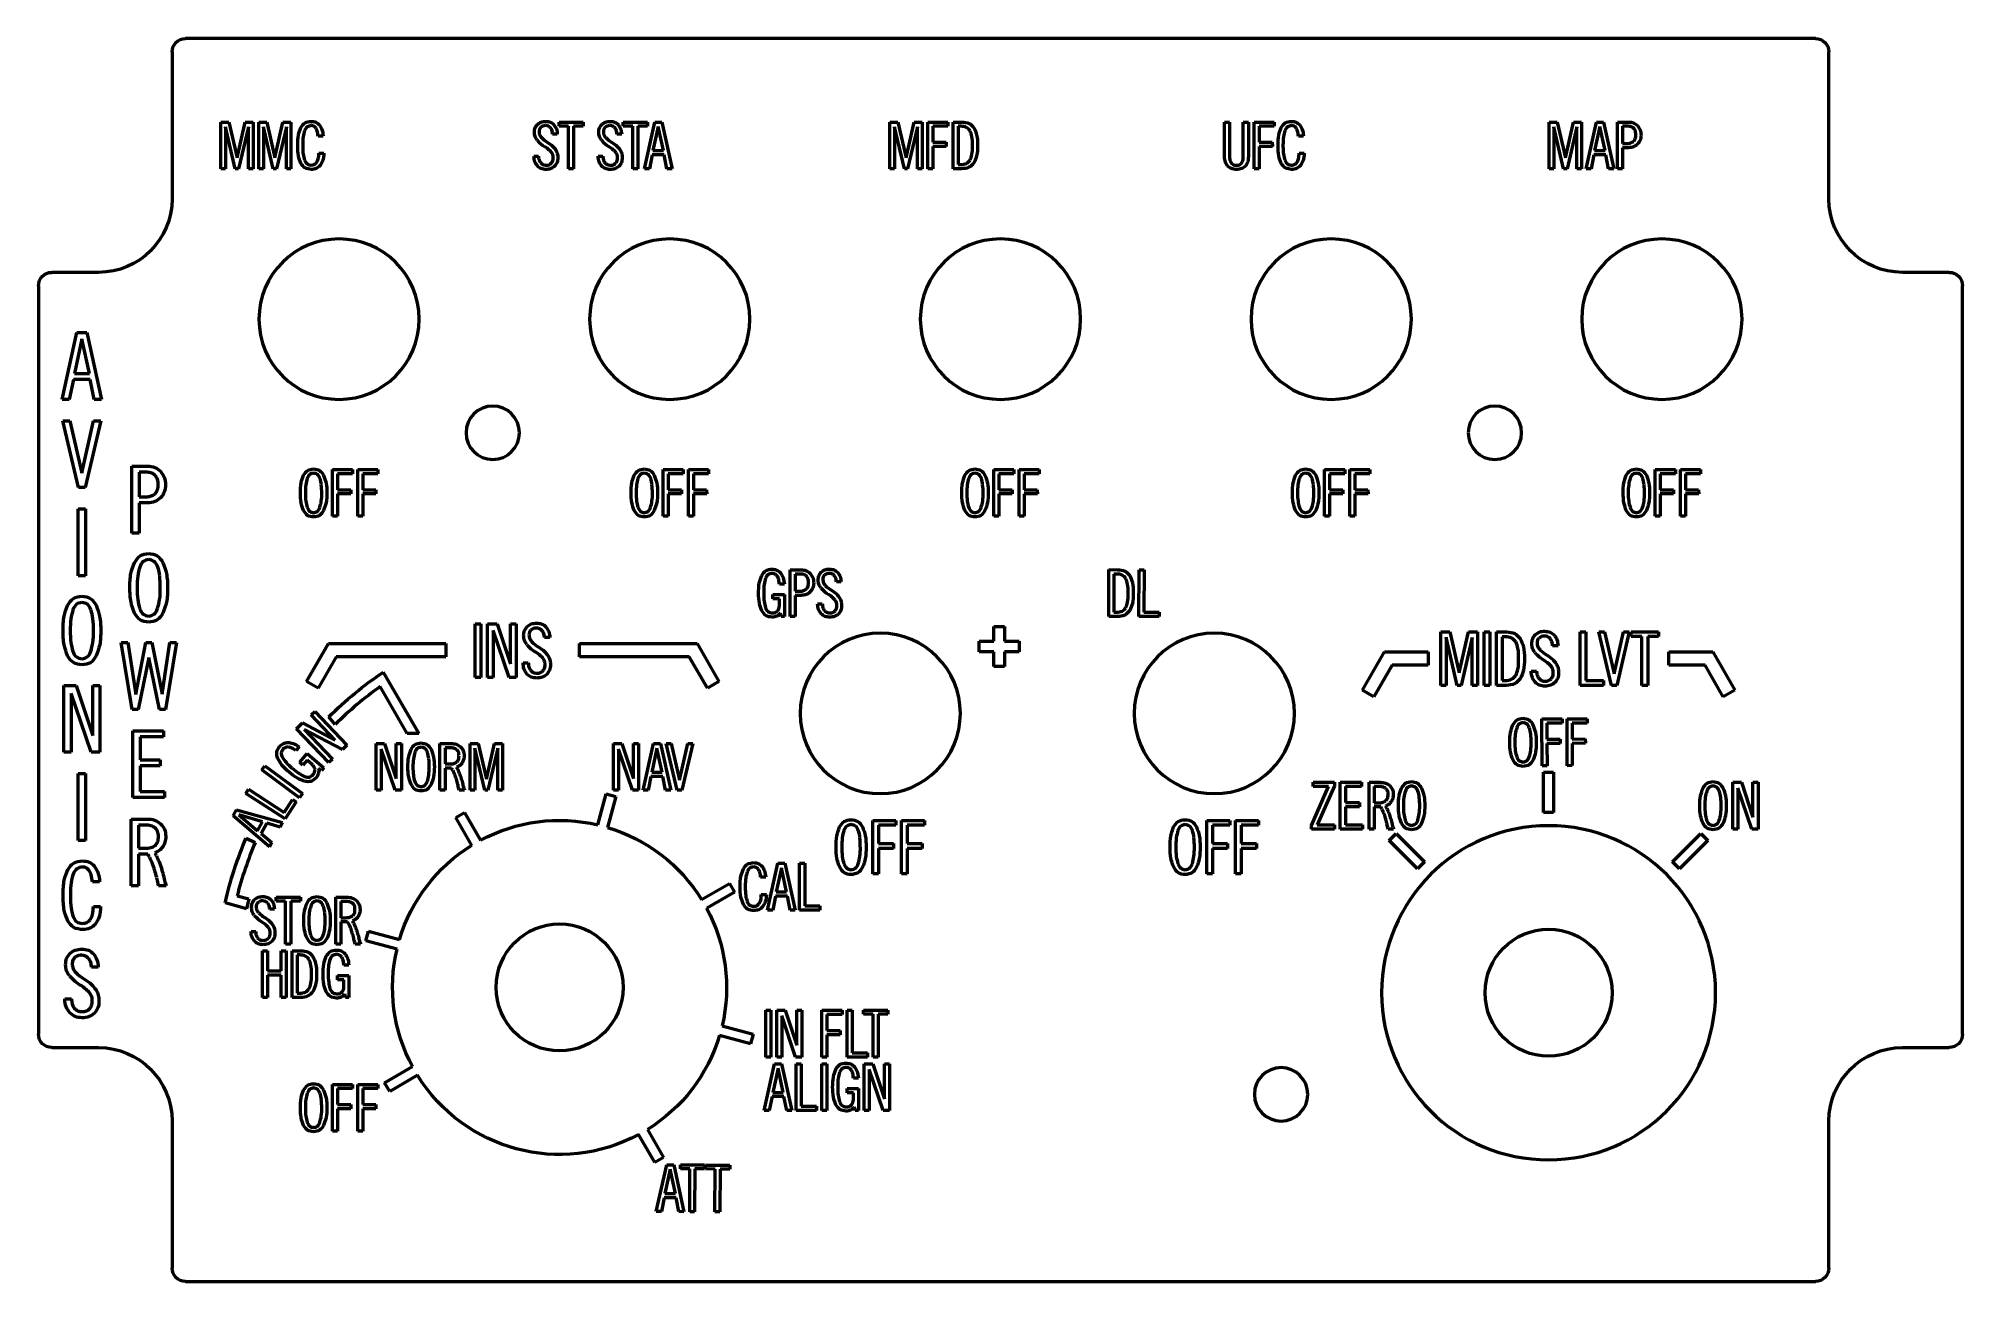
# Model space of a CAD drawing. Header units: millimetres. Extents: x 166 to 310, y 114 to 207.
import ezdxf

# ---------------------------------------------------------------- set-up
doc = ezdxf.new("R2010")
doc.units = ezdxf.units.MM
doc.header["$LTSCALE"] = 0.75
doc.layers.add('Visible', color=7, linetype='Continuous', lineweight=50)

msp = doc.modelspace()

# ---------------------------------------------------------------- linework, layer by layer
at = {"layer": 'Visible', "extrusion": (-1e-16, -1, 0)}
for p, q in [((299.03, 207.47), (177.03, 207.47)), ((176.03, 206.47), (176.03, 195.47)), ((300.03, 195.47), (300.03, 206.47)), ((179.67, 197.72), (179.67, 201.22)), ((179.67, 201.22), (180.27, 201.22)), ((180.76, 197.72), (180.02, 200.87)), ((180.02, 200.87), (180.02, 197.72)), ((180.27, 201.22), (180.89, 198.55)), ((180.89, 198.55), (181.49, 201.22)), ((181.74, 200.86), (181, 197.72)), ((181.49, 201.22), (182.09, 201.22)), ((181.74, 197.72), (181.74, 200.86)), ((182.09, 201.22), (182.09, 197.72)), ((182.52, 197.72), (182.52, 201.22)), ((182.52, 201.22), (183.12, 201.22)), ((183.6, 197.72), (182.86, 200.87)), ((182.86, 200.87), (182.86, 197.72)), ((183.12, 201.22), (183.73, 198.55)), ((183.73, 198.55), (184.33, 201.22)), ((184.59, 200.86), (183.85, 197.72)), ((184.33, 201.22), (184.93, 201.22)), ((184.59, 197.72), (184.59, 200.86)), ((184.93, 201.22), (184.93, 197.72)), ((187.34, 200.16), (186.96, 200.16)), ((204.86, 200.32), (204.51, 200.32)), ((204.99, 201.22), (206.8, 201.22)), ((204.99, 200.92), (204.99, 201.22)), ((205.7, 200.92), (204.99, 200.92)), ((205.7, 197.72), (205.7, 200.92)), ((206.8, 200.92), (206.08, 200.92)), ((206.08, 200.92), (206.08, 197.72)), ((206.8, 201.22), (206.8, 200.92)), ((209.68, 200.32), (209.32, 200.32)), ((209.8, 201.22), (211.61, 201.22)), ((209.8, 200.92), (209.8, 201.22)), ((210.52, 200.92), (209.8, 200.92)), ((210.52, 197.72), (210.52, 200.92)), ((211.61, 200.92), (210.89, 200.92)), ((210.89, 200.92), (210.89, 197.72)), ((211.38, 197.72), (212.15, 201.22)), ((211.61, 201.22), (211.61, 200.92)), ((212.42, 200.88), (212.02, 199.08)), ((212.15, 201.22), (212.68, 201.22)), ((212.81, 199.08), (212.42, 200.88)), ((212.68, 201.22), (213.45, 197.72)), ((229.75, 197.72), (229.75, 201.22)), ((229.75, 201.22), (230.35, 201.22)), ((230.84, 197.72), (230.1, 200.87)), ((230.1, 200.87), (230.1, 197.72)), ((230.35, 201.22), (230.97, 198.55)), ((230.97, 198.55), (231.57, 201.22)), ((231.82, 200.86), (231.08, 197.72)), ((231.57, 201.22), (232.17, 201.22)), ((231.82, 197.72), (231.82, 200.86)), ((232.17, 201.22), (232.17, 197.72)), ((232.59, 201.22), (234.1, 201.22)), ((232.59, 197.72), (232.59, 201.22)), ((234.1, 200.9), (232.97, 200.9)), ((232.97, 200.9), (232.97, 199.71)), ((234.1, 201.22), (234.1, 200.9)), ((234.48, 197.72), (234.48, 201.22)), ((234.48, 201.22), (235.14, 201.22)), ((234.86, 200.9), (234.86, 198.04)), ((235.05, 200.9), (234.86, 200.9)), ((254.8, 198.63), (254.8, 201.22)), ((254.8, 201.22), (255.18, 201.22)), ((255.18, 201.22), (255.18, 198.58)), ((256.2, 201.22), (256.58, 201.22)), ((256.2, 198.6), (256.2, 201.22)), ((256.58, 201.22), (256.58, 198.64)), ((257.01, 201.22), (258.52, 201.22)), ((257.01, 197.72), (257.01, 201.22)), ((258.52, 200.9), (257.39, 200.9)), ((257.39, 200.9), (257.39, 199.71)), ((258.52, 201.22), (258.52, 200.9)), ((260.71, 200.16), (260.33, 200.16)), ((279.09, 197.72), (279.09, 201.22)), ((279.09, 201.22), (279.7, 201.22)), ((280.18, 197.72), (279.44, 200.87)), ((279.44, 200.87), (279.44, 197.72)), ((279.7, 201.22), (280.31, 198.55)), ((280.31, 198.55), (280.91, 201.22)), ((281.16, 200.86), (280.43, 197.72)), ((280.91, 201.22), (281.51, 201.22)), ((281.16, 197.72), (281.16, 200.86)), ((281.51, 201.22), (281.51, 197.72)), ((281.86, 197.72), (282.63, 201.22)), ((282.89, 200.88), (282.5, 199.08)), ((282.63, 201.22), (283.15, 201.22)), ((283.28, 199.08), (282.89, 200.88)), ((283.15, 201.22), (283.93, 197.72)), ((284.21, 197.72), (284.21, 201.22)), ((284.21, 201.22), (285.02, 201.22)), ((284.59, 200.9), (284.59, 199.62)), ((285.01, 200.9), (284.59, 200.9)), ((185.43, 199.42), (185.43, 199.51)), ((185.81, 199.51), (185.81, 199.4)), ((187.01, 198.88), (187.39, 198.88)), ((211.97, 198.76), (211.76, 197.72)), ((212.86, 198.76), (211.97, 198.76)), ((212.02, 199.08), (212.81, 199.08)), ((213.07, 197.72), (212.86, 198.76)), ((232.97, 199.71), (233.96, 199.71)), ((233.96, 199.39), (232.97, 199.39)), ((232.97, 199.39), (232.97, 197.72)), ((233.96, 199.71), (233.96, 199.39)), ((235.93, 199.39), (235.93, 199.52)), ((236.31, 199.5), (236.31, 199.42)), ((257.39, 199.71), (258.37, 199.71)), ((258.38, 199.39), (257.39, 199.39)), ((257.39, 199.39), (257.39, 197.72)), ((258.37, 199.71), (258.38, 199.39)), ((258.8, 199.42), (258.8, 199.51)), ((259.17, 199.51), (259.17, 199.4)), ((260.38, 198.88), (260.76, 198.88)), ((282.44, 198.76), (282.24, 197.72)), ((283.34, 198.76), (282.44, 198.76)), ((282.5, 199.08), (283.28, 199.08)), ((283.54, 197.72), (283.34, 198.76)), ((284.59, 199.62), (284.94, 199.62)), ((285.03, 199.3), (284.59, 199.3)), ((284.59, 199.3), (284.59, 197.72)), ((180.02, 197.72), (179.67, 197.72)), ((181, 197.72), (180.76, 197.72)), ((182.09, 197.72), (181.74, 197.72)), ((182.86, 197.72), (182.52, 197.72)), ((183.85, 197.72), (183.6, 197.72)), ((184.93, 197.72), (184.59, 197.72)), ((203.11, 198.66), (203.46, 198.66)), ((206.08, 197.72), (205.7, 197.72)), ((207.92, 198.66), (208.27, 198.66)), ((210.89, 197.72), (210.52, 197.72)), ((211.76, 197.72), (211.38, 197.72)), ((213.45, 197.72), (213.07, 197.72)), ((230.1, 197.72), (229.75, 197.72)), ((231.08, 197.72), (230.84, 197.72)), ((232.17, 197.72), (231.82, 197.72)), ((232.97, 197.72), (232.59, 197.72)), ((235.11, 197.72), (234.48, 197.72)), ((234.86, 198.04), (235.05, 198.04)), ((257.39, 197.72), (257.01, 197.72)), ((279.44, 197.72), (279.09, 197.72)), ((280.43, 197.72), (280.18, 197.72)), ((281.51, 197.72), (281.16, 197.72)), ((282.24, 197.72), (281.86, 197.72)), ((283.93, 197.72), (283.54, 197.72)), ((284.59, 197.72), (284.21, 197.72)), ((166.03, 188.97), (166.03, 132.97)), ((170.53, 189.97), (167.03, 189.97)), ((309.03, 189.97), (305.53, 189.97)), ((310.03, 132.97), (310.03, 188.97)), ((167.8, 180.47), (168.9, 185.47)), ((169.28, 184.99), (168.72, 182.41)), ((168.9, 185.47), (169.65, 185.47)), ((169.84, 182.41), (169.28, 184.99)), ((169.65, 185.47), (170.76, 180.47)), ((168.64, 181.95), (168.34, 180.47)), ((169.91, 181.95), (168.64, 181.95)), ((168.72, 182.41), (169.84, 182.41)), ((170.21, 180.47), (169.91, 181.95)), ((168.34, 180.47), (167.8, 180.47)), ((170.76, 180.47), (170.21, 180.47)), ((169.03, 173.87), (167.85, 178.87)), ((167.85, 178.87), (168.39, 178.87)), ((168.39, 178.87), (169.28, 174.94)), ((169.28, 174.94), (170.16, 178.87)), ((170.71, 178.87), (169.53, 173.87)), ((170.16, 178.87), (170.71, 178.87)), ((173.02, 170.47), (173.02, 175.47)), ((173.02, 175.47), (174.19, 175.47)), ((173.56, 175.01), (173.56, 173.18)), ((174.17, 175.01), (173.56, 175.01)), ((188.04, 175.22), (189.54, 175.22)), ((188.04, 171.72), (188.04, 175.22)), ((189.54, 174.9), (188.41, 174.9)), ((188.41, 174.9), (188.41, 173.71)), ((189.54, 175.22), (189.54, 174.9)), ((189.92, 175.22), (191.43, 175.22)), ((189.92, 171.72), (189.92, 175.22)), ((191.43, 174.9), (190.3, 174.9)), ((190.3, 174.9), (190.3, 173.71)), ((191.43, 175.22), (191.43, 174.9)), ((212.79, 175.22), (214.29, 175.22)), ((212.79, 171.72), (212.79, 175.22)), ((214.29, 174.9), (213.16, 174.9)), ((213.16, 174.9), (213.16, 173.71)), ((214.29, 175.22), (214.29, 174.9)), ((214.67, 175.22), (216.18, 175.22)), ((214.67, 171.72), (214.67, 175.22)), ((216.18, 174.9), (215.05, 174.9)), ((215.05, 174.9), (215.05, 173.71)), ((216.18, 175.22), (216.18, 174.9)), ((237.54, 175.22), (239.04, 175.22)), ((237.54, 171.72), (237.54, 175.22)), ((239.04, 174.9), (237.91, 174.9)), ((237.91, 174.9), (237.91, 173.71)), ((239.04, 175.22), (239.04, 174.9)), ((239.42, 175.22), (240.93, 175.22)), ((239.42, 171.72), (239.42, 175.22)), ((240.93, 174.9), (239.8, 174.9)), ((239.8, 174.9), (239.8, 173.71)), ((240.93, 175.22), (240.93, 174.9)), ((262.29, 175.22), (263.79, 175.22)), ((262.29, 171.72), (262.29, 175.22)), ((263.79, 174.9), (262.66, 174.9)), ((262.66, 174.9), (262.66, 173.71)), ((263.79, 175.22), (263.79, 174.9)), ((264.17, 175.22), (265.68, 175.22)), ((264.17, 171.72), (264.17, 175.22)), ((265.68, 174.9), (264.55, 174.9)), ((264.55, 174.9), (264.55, 173.71)), ((265.68, 175.22), (265.68, 174.9)), ((287.04, 175.22), (288.54, 175.22)), ((287.04, 171.72), (287.04, 175.22)), ((288.54, 174.9), (287.41, 174.9)), ((287.41, 174.9), (287.41, 173.71)), ((288.54, 175.22), (288.54, 174.9)), ((288.92, 175.22), (290.43, 175.22)), ((288.92, 171.72), (288.92, 175.22)), ((290.43, 174.9), (289.3, 174.9)), ((289.3, 174.9), (289.3, 173.71)), ((290.43, 175.22), (290.43, 174.9)), ((169.53, 173.87), (169.03, 173.87)), ((173.56, 173.18), (174.06, 173.18)), ((188.41, 173.71), (189.4, 173.71)), ((189.4, 173.39), (188.41, 173.39)), ((188.41, 173.39), (188.41, 171.72)), ((189.4, 173.71), (189.4, 173.39)), ((190.3, 173.71), (191.28, 173.71)), ((191.29, 173.39), (190.3, 173.39)), ((190.3, 173.39), (190.3, 171.72)), ((191.28, 173.71), (191.29, 173.39)), ((213.16, 173.71), (214.15, 173.71)), ((214.15, 173.39), (213.16, 173.39)), ((213.16, 173.39), (213.16, 171.72)), ((214.15, 173.71), (214.15, 173.39)), ((215.05, 173.71), (216.03, 173.71)), ((216.04, 173.39), (215.05, 173.39)), ((215.05, 173.39), (215.05, 171.72)), ((216.03, 173.71), (216.04, 173.39)), ((237.91, 173.71), (238.9, 173.71)), ((238.9, 173.39), (237.91, 173.39)), ((237.91, 173.39), (237.91, 171.72)), ((238.9, 173.71), (238.9, 173.39)), ((239.8, 173.71), (240.78, 173.71)), ((240.79, 173.39), (239.8, 173.39)), ((239.8, 173.39), (239.8, 171.72)), ((240.78, 173.71), (240.79, 173.39)), ((262.66, 173.71), (263.65, 173.71)), ((263.65, 173.39), (262.66, 173.39)), ((262.66, 173.39), (262.66, 171.72)), ((263.65, 173.71), (263.65, 173.39)), ((264.55, 173.71), (265.53, 173.71)), ((265.54, 173.39), (264.55, 173.39)), ((264.55, 173.39), (264.55, 171.72)), ((265.53, 173.71), (265.54, 173.39)), ((287.41, 173.71), (288.4, 173.71)), ((288.4, 173.39), (287.41, 173.39)), ((287.41, 173.39), (287.41, 171.72)), ((288.4, 173.71), (288.4, 173.39)), ((289.3, 173.71), (290.28, 173.71)), ((290.29, 173.39), (289.3, 173.39)), ((289.3, 173.39), (289.3, 171.72)), ((290.28, 173.71), (290.29, 173.39)), ((169.01, 172.27), (169.55, 172.27)), ((169.01, 167.27), (169.01, 172.27)), ((169.55, 172.27), (169.55, 167.27)), ((174.2, 172.73), (173.56, 172.73)), ((173.56, 172.73), (173.56, 170.47)), ((188.41, 171.72), (188.04, 171.72)), ((190.3, 171.72), (189.92, 171.72)), ((213.16, 171.72), (212.79, 171.72)), ((215.05, 171.72), (214.67, 171.72)), ((237.91, 171.72), (237.54, 171.72)), ((239.8, 171.72), (239.42, 171.72)), ((262.66, 171.72), (262.29, 171.72)), ((264.55, 171.72), (264.17, 171.72)), ((287.41, 171.72), (287.04, 171.72)), ((289.3, 171.72), (288.92, 171.72)), ((173.56, 170.47), (173.02, 170.47)), ((169.55, 167.27), (169.01, 167.27)), ((222.29, 164.22), (222.29, 167.72)), ((222.29, 167.72), (223.1, 167.72)), ((222.67, 167.4), (222.67, 166.12)), ((223.09, 167.4), (222.67, 167.4)), ((246.14, 164.23), (246.14, 167.73)), ((246.14, 167.73), (246.8, 167.72)), ((246.52, 167.4), (246.51, 164.54)), ((246.71, 167.4), (246.52, 167.4)), ((248.39, 164.22), (248.4, 167.72)), ((248.4, 167.72), (248.78, 167.72)), ((248.78, 167.72), (248.77, 164.54)), ((220.31, 166.05), (220.31, 165.99)), ((221, 165.86), (221.86, 165.86)), ((221, 165.54), (221, 165.86)), ((221.86, 166.64), (221.48, 166.64)), ((221.86, 165.86), (221.86, 164.22)), ((222.67, 166.12), (223.02, 166.12)), ((223.11, 165.8), (222.67, 165.8)), ((222.67, 165.8), (222.67, 164.22)), ((226.1, 166.82), (225.75, 166.82)), ((247.59, 165.89), (247.59, 166.03)), ((247.97, 166.01), (247.97, 165.93)), ((221.48, 165.54), (221, 165.54)), ((221.48, 165.03), (221.48, 165.54)), ((221.62, 164.22), (221.57, 164.48)), ((221.86, 164.22), (221.62, 164.22)), ((222.67, 164.22), (222.29, 164.22)), ((224.34, 165.16), (224.69, 165.16)), ((246.77, 164.22), (246.14, 164.23)), ((246.51, 164.54), (246.7, 164.54)), ((249.91, 164.22), (248.39, 164.22)), ((248.77, 164.54), (249.91, 164.54)), ((249.91, 164.54), (249.91, 164.22)), ((198.72, 163.67), (199.15, 163.67)), ((198.72, 159.67), (198.72, 163.67)), ((199.15, 163.67), (199.15, 159.67)), ((199.64, 159.67), (199.64, 163.67)), ((199.64, 163.67), (200.37, 163.67)), ((201.27, 159.67), (200.07, 163.18)), ((200.07, 163.18), (200.07, 159.67)), ((200.37, 163.67), (201.36, 160.67)), ((201.36, 163.67), (201.79, 163.67)), ((201.36, 160.67), (201.36, 163.67)), ((201.79, 163.67), (201.79, 159.67)), ((237.53, 162.37), (237.53, 163.47)), ((237.53, 163.47), (238.33, 163.47)), ((238.33, 163.47), (238.33, 162.37)), ((270.98, 159.07), (270.98, 163.07)), ((270.98, 163.07), (271.66, 163.07)), ((271.66, 163.07), (272.37, 160.02)), ((272.37, 160.02), (273.05, 163.07)), ((273.05, 163.07), (273.74, 163.07)), ((273.74, 163.07), (273.74, 159.07)), ((274.23, 163.07), (274.66, 163.07)), ((274.23, 159.07), (274.23, 163.07)), ((274.66, 163.07), (274.66, 159.07)), ((275.15, 159.07), (275.15, 163.07)), ((275.15, 163.07), (275.9, 163.07)), ((281.42, 159.07), (281.42, 163.07)), ((281.42, 163.07), (281.85, 163.07)), ((281.85, 163.07), (281.85, 159.43)), ((283.75, 159.07), (282.8, 163.07)), ((282.8, 163.07), (283.24, 163.07)), ((283.24, 163.07), (283.95, 159.93)), ((283.95, 159.93), (284.65, 163.07)), ((285.09, 163.07), (284.15, 159.07)), ((284.65, 163.07), (285.09, 163.07)), ((285.22, 163.07), (287.29, 163.07)), ((285.22, 162.73), (285.22, 163.07)), ((286.03, 162.73), (285.22, 162.73)), ((286.03, 159.07), (286.03, 162.73)), ((287.29, 162.73), (286.47, 162.73)), ((286.47, 162.73), (286.47, 159.07)), ((287.29, 163.07), (287.29, 162.73)), ((173.04, 157.27), (172.21, 162.27)), ((172.21, 162.27), (172.71, 162.27)), ((172.71, 162.27), (173.31, 158.38)), ((173.31, 158.38), (174.07, 162.27)), ((174.07, 162.27), (174.51, 162.27)), ((174.51, 162.27), (175.29, 158.4)), ((175.29, 158.4), (175.85, 162.27)), ((176.35, 162.27), (175.55, 157.27)), ((175.85, 162.27), (176.35, 162.27)), ((186.1, 159.36), (187.74, 162.21)), ((187.74, 162.21), (196.53, 162.21)), ((196.53, 162.21), (196.53, 161.21)), ((204.3, 162.64), (203.9, 162.64)), ((206.53, 161.21), (206.53, 162.21)), ((206.53, 162.21), (215.32, 162.21)), ((215.32, 162.21), (216.96, 159.36)), ((236.43, 161.57), (236.43, 162.37)), ((236.43, 162.37), (237.53, 162.37)), ((237.53, 161.57), (236.43, 161.57)), ((237.53, 160.47), (237.53, 161.57)), ((238.33, 162.37), (239.43, 162.37)), ((238.33, 161.57), (238.33, 160.47)), ((239.43, 161.57), (238.33, 161.57)), ((239.43, 162.37), (239.43, 161.57)), ((265.12, 158.72), (266.76, 161.57)), ((266.76, 161.57), (270.05, 161.57)), ((270.05, 161.57), (270.05, 160.57)), ((272.22, 159.07), (271.38, 162.67)), ((271.38, 162.67), (271.38, 159.07)), ((273.34, 162.66), (272.5, 159.07)), ((273.34, 159.07), (273.34, 162.66)), ((275.58, 162.7), (275.58, 159.43)), ((275.8, 162.7), (275.58, 162.7)), ((279.76, 162.04), (279.35, 162.04)), ((288.05, 160.57), (288.05, 161.57)), ((288.05, 161.57), (291.34, 161.57)), ((291.34, 161.57), (292.98, 158.72)), ((174.3, 161.15), (173.5, 157.27)), ((175.09, 157.27), (174.3, 161.15)), ((188.32, 161.21), (186.96, 158.86)), ((196.53, 161.21), (188.32, 161.21)), ((191.84, 160.06), (194.49, 155.47)), ((202.3, 160.75), (202.69, 160.75)), ((214.74, 161.21), (206.53, 161.21)), ((216.1, 158.86), (214.74, 161.21)), ((238.33, 160.47), (237.53, 160.47)), ((267.34, 160.57), (265.98, 158.22)), ((270.05, 160.57), (267.34, 160.57)), ((276.81, 160.98), (276.81, 161.13)), ((277.24, 161.11), (277.24, 161.02)), ((277.75, 160.14), (278.15, 160.14)), ((290.76, 160.57), (288.05, 160.57)), ((292.12, 158.22), (290.76, 160.57)), ((167.93, 154.07), (167.93, 159.07)), ((167.93, 159.07), (168.85, 159.07)), ((169.97, 154.07), (168.47, 158.46)), ((168.47, 158.46), (168.47, 154.07)), ((168.85, 159.07), (170.09, 155.32)), ((170.09, 159.07), (170.63, 159.07)), ((170.09, 155.32), (170.09, 159.07)), ((170.63, 159.07), (170.63, 154.07)), ((186.96, 158.86), (186.1, 159.36)), ((193.63, 155.47), (191.6, 158.98)), ((199.15, 159.67), (198.72, 159.67)), ((200.07, 159.67), (199.64, 159.67)), ((201.79, 159.67), (201.27, 159.67)), ((216.96, 159.36), (216.1, 158.86)), ((265.98, 158.22), (265.12, 158.72)), ((271.38, 159.07), (270.98, 159.07)), ((272.5, 159.07), (272.22, 159.07)), ((273.74, 159.07), (273.34, 159.07)), ((274.66, 159.07), (274.23, 159.07)), ((275.87, 159.07), (275.15, 159.07)), ((275.58, 159.43), (275.8, 159.43)), ((283.15, 159.07), (281.42, 159.07)), ((281.85, 159.43), (283.15, 159.43)), ((283.15, 159.43), (283.15, 159.07)), ((284.15, 159.07), (283.75, 159.07)), ((286.47, 159.07), (286.03, 159.07)), ((292.98, 158.72), (292.12, 158.22)), ((173.5, 157.27), (173.04, 157.27)), ((175.55, 157.27), (175.09, 157.27)), ((186.43, 156.86), (186.71, 157.12)), ((186.71, 157.12), (189.12, 154.59)), ((173.1, 150.67), (173.1, 155.67)), ((173.1, 155.67), (175.38, 155.67)), ((175.38, 155.67), (175.38, 155.21)), ((185.34, 155.83), (185.8, 156.27)), ((187.75, 153.29), (185.34, 155.83)), ((185.8, 156.27), (188.24, 154.96)), ((188.78, 154.27), (185.91, 155.78)), ((185.91, 155.78), (188.03, 153.55)), ((188.24, 154.96), (186.43, 156.86)), ((188.24, 156.14), (187.75, 156.72)), ((278.55, 156.56), (280.06, 156.56)), ((278.56, 153.06), (278.55, 156.56)), ((280.06, 156.24), (278.93, 156.24)), ((278.93, 156.24), (278.93, 155.05)), ((280.06, 156.56), (280.06, 156.24)), ((280.44, 156.56), (281.94, 156.57)), ((280.44, 153.06), (280.44, 156.56)), ((281.94, 156.25), (280.81, 156.25)), ((280.81, 156.25), (280.82, 155.05)), ((281.94, 156.57), (281.94, 156.25)), ((175.38, 155.21), (173.64, 155.21)), ((173.64, 155.21), (173.64, 153.51)), ((185.54, 154.47), (185.29, 154.19)), ((189.12, 154.59), (188.78, 154.27)), ((191.3, 151.22), (191.3, 154.72)), ((191.3, 154.72), (191.94, 154.72)), ((192.73, 151.22), (191.68, 154.29)), ((191.68, 154.29), (191.68, 151.22)), ((191.94, 154.72), (192.81, 152.1)), ((192.81, 154.72), (193.19, 154.72)), ((192.81, 152.1), (192.81, 154.72)), ((193.19, 154.72), (193.19, 151.22)), ((194.49, 155.47), (193.63, 155.47)), ((196.08, 151.22), (196.08, 154.72)), ((196.08, 154.72), (196.9, 154.72)), ((196.46, 154.4), (196.46, 153.19)), ((196.81, 154.4), (196.46, 154.4)), ((198.34, 151.22), (198.34, 154.72)), ((198.34, 154.72), (198.94, 154.72)), ((199.43, 151.22), (198.69, 154.37)), ((198.69, 154.37), (198.69, 151.22)), ((198.94, 154.72), (199.56, 152.05)), ((199.56, 152.05), (200.16, 154.72)), ((200.41, 154.36), (199.67, 151.22)), ((200.16, 154.72), (200.76, 154.72)), ((200.41, 151.22), (200.41, 154.36)), ((200.76, 154.72), (200.76, 151.22)), ((209.06, 151.22), (209.06, 154.72)), ((209.06, 154.72), (209.7, 154.72)), ((210.49, 151.22), (209.44, 154.29)), ((209.44, 154.29), (209.44, 151.22)), ((209.7, 154.72), (210.57, 152.1)), ((210.57, 154.72), (210.95, 154.72)), ((210.57, 152.1), (210.57, 154.72)), ((210.95, 154.72), (210.95, 151.22)), ((211.29, 151.22), (212.06, 154.72)), ((212.32, 154.38), (211.93, 152.58)), ((212.06, 154.72), (212.58, 154.72)), ((212.71, 152.58), (212.32, 154.38)), ((212.58, 154.72), (213.36, 151.22)), ((213.82, 151.22), (213, 154.72)), ((213, 154.72), (213.38, 154.72)), ((213.38, 154.72), (214, 151.97)), ((214, 151.97), (214.62, 154.72)), ((215, 154.72), (214.17, 151.22)), ((214.62, 154.72), (215, 154.72)), ((278.93, 155.05), (279.92, 155.05)), ((279.92, 154.73), (278.93, 154.73)), ((278.93, 154.73), (278.94, 153.06)), ((279.92, 155.05), (279.92, 154.73)), ((280.82, 155.05), (281.8, 155.06)), ((281.81, 154.74), (280.82, 154.73)), ((280.82, 154.73), (280.82, 153.07)), ((281.8, 155.06), (281.81, 154.74)), ((168.47, 154.07), (167.93, 154.07)), ((170.63, 154.07), (169.97, 154.07)), ((173.64, 153.51), (175.13, 153.51)), ((175.13, 153.05), (173.64, 153.05)), ((173.64, 153.05), (173.64, 151.13)), ((175.13, 153.51), (175.13, 153.05)), ((182.75, 152.75), (182.97, 153.05)), ((185.56, 150.66), (182.75, 152.75)), ((182.97, 153.05), (185.78, 150.97)), ((184.98, 152.91), (185.02, 152.87)), ((185.58, 153.32), (186.14, 153.97)), ((185.82, 153.11), (185.58, 153.32)), ((186.13, 153.47), (185.82, 153.11)), ((186.52, 153.14), (186.13, 153.47)), ((186.14, 153.97), (187.38, 152.9)), ((187.22, 152.71), (186.99, 152.84)), ((187.38, 152.9), (187.22, 152.71)), ((188.03, 153.55), (187.75, 153.29)), ((196.46, 153.19), (196.79, 153.19)), ((196.95, 152.88), (196.46, 152.88)), ((196.46, 152.88), (196.46, 151.22)), ((196.98, 152.83), (196.95, 152.88)), ((197.32, 152.95), (197.35, 152.91)), ((278.94, 153.06), (278.56, 153.06)), ((280.82, 153.07), (280.44, 153.06)), ((169.01, 152.47), (169.55, 152.47)), ((169.01, 147.47), (169.01, 152.47)), ((169.55, 152.47), (169.55, 147.47)), ((181.55, 150.98), (181.76, 151.3)), ((181.76, 151.3), (184.42, 149.57)), ((191.68, 151.22), (191.3, 151.22)), ((193.19, 151.22), (192.73, 151.22)), ((196.46, 151.22), (196.08, 151.22)), ((197.52, 151.22), (197.49, 151.34)), ((197.91, 151.22), (197.52, 151.22)), ((197.89, 151.35), (197.91, 151.22)), ((198.69, 151.22), (198.34, 151.22)), ((199.67, 151.22), (199.43, 151.22)), ((200.76, 151.22), (200.41, 151.22)), ((209.44, 151.22), (209.06, 151.22)), ((210.95, 151.22), (210.49, 151.22)), ((211.67, 151.22), (211.29, 151.22)), ((211.87, 152.26), (211.67, 151.22)), ((212.77, 152.26), (211.87, 152.26)), ((211.93, 152.58), (212.71, 152.58)), ((212.97, 151.22), (212.77, 152.26)), ((213.36, 151.22), (212.97, 151.22)), ((214.17, 151.22), (213.82, 151.22)), ((261.31, 148.59), (262.57, 151.5)), ((261.43, 151.5), (261.43, 151.82)), ((261.43, 151.82), (263.03, 151.82)), ((262.57, 151.5), (261.43, 151.5)), ((263.03, 151.55), (261.74, 148.64)), ((263.03, 151.82), (263.03, 151.55)), ((263.46, 148.32), (263.46, 151.82)), ((263.46, 151.82), (265.06, 151.82)), ((265.06, 151.5), (263.84, 151.5)), ((263.84, 151.5), (263.84, 150.31)), ((265.06, 151.82), (265.06, 151.5)), ((265.62, 148.32), (265.62, 151.82)), ((265.62, 151.82), (266.44, 151.82)), ((265.99, 151.5), (265.99, 150.29)), ((266.34, 151.5), (265.99, 151.5)), ((278.67, 149.57), (278.67, 152.57)), ((278.67, 152.57), (279.42, 152.57)), ((279.42, 152.57), (279.42, 149.57)), ((292.84, 148.32), (292.84, 151.82)), ((292.84, 151.82), (293.48, 151.82)), ((294.27, 148.32), (293.22, 151.39)), ((293.22, 151.39), (293.22, 148.32)), ((293.48, 151.82), (294.35, 149.2)), ((294.35, 151.82), (294.73, 151.82)), ((294.35, 149.2), (294.35, 151.82)), ((294.73, 151.82), (294.73, 148.32)), ((175.47, 150.67), (173.1, 150.67)), ((173.64, 151.13), (175.47, 151.13)), ((175.47, 151.13), (175.47, 150.67)), ((180.6, 149.31), (180.85, 149.77)), ((180.85, 149.77), (184.3, 148.8)), ((184.49, 149.08), (181.55, 150.98)), ((184.42, 149.57), (185.05, 150.52)), ((185.31, 150.35), (184.49, 149.08)), ((185.05, 150.52), (185.31, 150.35)), ((185.78, 150.97), (185.56, 150.66)), ((207.9, 148.63), (208.53, 150.96)), ((208.53, 150.96), (209.25, 150.76)), ((209.25, 150.76), (208.63, 148.44)), ((263.84, 150.31), (264.89, 150.31)), ((264.89, 149.99), (263.84, 149.99)), ((263.84, 149.99), (263.84, 148.64)), ((264.89, 150.31), (264.89, 149.99)), ((265.99, 150.29), (266.32, 150.29)), ((266.49, 149.98), (265.99, 149.98)), ((265.99, 149.98), (265.99, 148.32)), ((266.51, 149.93), (266.49, 149.98)), ((266.86, 150.05), (266.88, 150.01)), ((172.97, 144.07), (172.97, 149.07)), ((172.97, 149.07), (174.14, 149.07)), ((173.51, 148.61), (173.51, 146.88)), ((174.01, 148.61), (173.51, 148.61)), ((183.32, 146.98), (180.6, 149.31)), ((181.02, 149.38), (182.43, 148.18)), ((182.8, 148.87), (181.02, 149.38)), ((182.43, 148.18), (182.8, 148.87)), ((183.11, 148.77), (182.69, 147.98)), ((184.12, 148.46), (183.11, 148.77)), ((184.3, 148.8), (184.12, 148.46)), ((197.26, 149.18), (197.91, 149.56)), ((198.46, 147.1), (197.26, 149.18)), ((197.91, 149.56), (199.11, 147.48)), ((228.47, 148.97), (230.19, 148.97)), ((228.47, 144.97), (228.47, 148.97)), ((230.19, 148.6), (228.9, 148.6)), ((228.9, 148.6), (228.9, 147.24)), ((230.19, 148.97), (230.19, 148.6)), ((230.62, 148.97), (232.34, 148.97)), ((230.62, 144.97), (230.62, 148.97)), ((232.34, 148.6), (231.05, 148.6)), ((231.05, 148.6), (231.05, 147.24)), ((232.34, 148.97), (232.34, 148.6)), ((253.47, 148.97), (255.19, 148.97)), ((253.47, 144.97), (253.47, 148.97)), ((255.19, 148.6), (253.9, 148.6)), ((253.9, 148.6), (253.9, 147.24)), ((255.19, 148.97), (255.19, 148.6)), ((255.62, 148.97), (257.34, 148.97)), ((255.62, 144.97), (255.62, 148.97)), ((257.34, 148.6), (256.05, 148.6)), ((256.05, 148.6), (256.05, 147.24)), ((257.34, 148.97), (257.34, 148.6)), ((261.31, 148.32), (261.31, 148.59)), ((261.74, 148.64), (263.04, 148.64)), ((263.04, 148.64), (263.04, 148.32)), ((263.84, 148.64), (265.12, 148.64)), ((265.12, 148.64), (265.12, 148.32)), ((267.05, 148.32), (267.02, 148.44)), ((267.42, 148.45), (267.45, 148.32)), ((279.42, 149.57), (278.67, 149.57)), ((169.55, 147.47), (169.01, 147.47)), ((173.51, 146.88), (173.98, 146.88)), ((181.58, 147.65), (182.25, 147.32)), ((182.69, 147.98), (183.5, 147.31)), ((183.5, 147.31), (183.32, 146.98)), ((228.9, 147.24), (230.02, 147.24)), ((230.02, 147.24), (230.03, 146.87)), ((231.05, 147.24), (232.18, 147.24)), ((232.18, 147.24), (232.18, 146.87)), ((253.9, 147.24), (255.02, 147.24)), ((255.02, 147.24), (255.03, 146.87)), ((256.05, 147.24), (257.18, 147.24)), ((257.18, 147.24), (257.18, 146.87)), ((263.04, 148.32), (261.31, 148.32)), ((265.12, 148.32), (263.46, 148.32)), ((265.99, 148.32), (265.62, 148.32)), ((267.45, 148.32), (267.05, 148.32)), ((267.12, 147.47), (267.65, 148)), ((269.24, 145.35), (267.12, 147.47)), ((267.65, 148), (269.77, 145.88)), ((288.33, 145.88), (290.45, 148)), ((290.98, 147.47), (288.86, 145.35)), ((290.45, 148), (290.98, 147.47)), ((293.22, 148.32), (292.84, 148.32)), ((294.73, 148.32), (294.27, 148.32)), ((174.22, 146.44), (173.51, 146.44)), ((173.51, 146.44), (173.51, 144.07)), ((174.25, 146.37), (174.22, 146.44)), ((174.75, 146.55), (174.78, 146.48)), ((220.6, 142.26), (221.37, 145.76)), ((221.37, 145.76), (221.89, 145.76)), ((221.89, 145.76), (222.67, 142.26)), ((223, 142.26), (223, 145.76)), ((223, 145.76), (223.38, 145.76)), ((223.38, 145.76), (223.38, 142.58)), ((230.03, 146.87), (228.9, 146.87)), ((228.9, 146.87), (228.9, 144.97)), ((232.18, 146.87), (231.05, 146.87)), ((231.05, 146.87), (231.05, 144.97)), ((255.03, 146.87), (253.9, 146.87)), ((253.9, 146.87), (253.9, 144.97)), ((257.18, 146.87), (256.05, 146.87)), ((256.05, 146.87), (256.05, 144.97)), ((269.77, 145.88), (269.24, 145.35)), ((288.86, 145.35), (288.33, 145.88)), ((170.61, 144.36), (170.07, 144.36)), ((173.51, 144.07), (172.97, 144.07)), ((175.02, 144.07), (174.98, 144.25)), ((175.59, 144.07), (175.02, 144.07)), ((175.55, 144.26), (175.59, 144.07)), ((215.66, 143.04), (217.75, 144.24)), ((217.75, 144.24), (218.12, 143.59)), ((218.55, 143.97), (218.55, 144.06)), ((218.93, 144.06), (218.93, 143.94)), ((220.46, 144.71), (220.08, 144.71)), ((221.63, 145.43), (221.24, 143.62)), ((222.02, 143.62), (221.63, 145.43)), ((228.9, 144.97), (228.47, 144.97)), ((231.05, 144.97), (230.62, 144.97)), ((253.9, 144.97), (253.47, 144.97)), ((256.05, 144.97), (255.62, 144.97)), ((167.88, 143.31), (167.88, 143.43)), ((168.42, 143.43), (168.42, 143.26)), ((181.59, 142.36), (180, 142.79)), ((180.9, 143.32), (181.78, 143.09)), ((181.78, 143.09), (181.59, 142.36)), ((183.82, 143.22), (185.63, 143.22)), ((183.82, 142.92), (183.82, 143.22)), ((184.53, 142.92), (183.82, 142.92)), ((184.53, 139.72), (184.53, 142.92)), ((185.63, 142.92), (184.91, 142.92)), ((184.91, 142.92), (184.91, 139.72)), ((185.63, 143.22), (185.63, 142.92)), ((188.29, 139.72), (188.29, 143.22)), ((188.29, 143.22), (189.11, 143.22)), ((188.67, 142.9), (188.67, 141.69)), ((189.02, 142.9), (188.67, 142.9)), ((218.12, 143.59), (216.04, 142.39)), ((220.13, 143.43), (220.51, 143.43)), ((221.19, 143.3), (220.98, 142.26)), ((222.08, 143.3), (221.19, 143.3)), ((221.24, 143.62), (222.02, 143.62)), ((222.29, 142.26), (222.08, 143.3)), ((223.38, 142.58), (224.52, 142.58)), ((224.52, 142.58), (224.52, 142.26)), ((170.14, 142.53), (170.68, 142.53)), ((183.69, 142.32), (183.34, 142.32)), ((188.67, 141.69), (189, 141.69)), ((189.17, 141.38), (188.67, 141.38)), ((188.67, 141.38), (188.67, 139.72)), ((189.19, 141.33), (189.17, 141.38)), ((189.53, 141.45), (189.56, 141.41)), ((220.98, 142.26), (220.6, 142.26)), ((222.67, 142.26), (222.29, 142.26)), ((224.52, 142.26), (223, 142.26)), ((181.94, 140.66), (182.29, 140.66)), ((184.91, 139.72), (184.53, 139.72)), ((188.67, 139.72), (188.29, 139.72)), ((189.73, 139.72), (189.7, 139.84)), ((190.13, 139.72), (189.73, 139.72)), ((190.1, 139.85), (190.13, 139.72)), ((190.54, 139.96), (190.74, 140.69)), ((192.87, 139.34), (190.54, 139.96)), ((190.74, 140.69), (193.06, 140.06)), ((182.79, 135.72), (182.79, 139.22)), ((182.79, 139.22), (183.17, 139.22)), ((183.17, 139.22), (183.17, 137.71)), ((184.2, 139.22), (184.58, 139.22)), ((184.2, 137.71), (184.2, 139.22)), ((184.58, 139.22), (184.58, 135.72)), ((185.01, 135.72), (185.01, 139.22)), ((185.01, 139.22), (185.67, 139.22)), ((185.39, 138.9), (185.39, 136.04)), ((185.58, 138.9), (185.39, 138.9)), ((170.51, 137.98), (170, 137.98)), ((183.17, 137.71), (184.2, 137.71)), ((183.18, 137.39), (183.17, 135.72)), ((184.2, 137.39), (183.18, 137.39)), ((184.2, 135.72), (184.2, 137.39)), ((186.46, 137.39), (186.46, 137.52)), ((186.84, 137.5), (186.84, 137.42)), ((187.71, 137.55), (187.71, 137.49)), ((188.41, 137.36), (189.27, 137.36)), ((188.41, 137.04), (188.41, 137.36)), ((188.89, 137.04), (188.41, 137.04)), ((189.26, 138.14), (188.89, 138.14)), ((188.89, 136.53), (188.89, 137.04)), ((189.27, 137.36), (189.27, 135.72)), ((168, 135.61), (168.5, 135.61)), ((183.17, 135.72), (182.79, 135.72)), ((184.58, 135.72), (184.2, 135.72)), ((185.64, 135.72), (185.01, 135.72)), ((185.39, 136.04), (185.58, 136.04)), ((189.02, 135.72), (188.97, 135.98)), ((189.27, 135.72), (189.02, 135.72)), ((220.47, 134.76), (220.85, 134.76)), ((220.47, 131.26), (220.47, 134.76)), ((220.85, 134.76), (220.85, 131.26)), ((221.28, 131.26), (221.28, 134.76)), ((221.28, 134.76), (221.92, 134.76)), ((222.7, 131.26), (221.66, 134.34)), ((221.66, 134.34), (221.66, 131.26)), ((221.92, 134.76), (222.79, 132.14)), ((222.79, 134.76), (223.17, 134.76)), ((222.79, 132.14), (222.79, 134.76)), ((223.17, 134.76), (223.17, 131.26)), ((224.66, 134.76), (226.17, 134.76)), ((224.66, 131.26), (224.66, 134.76)), ((226.17, 134.44), (225.04, 134.44)), ((225.04, 134.44), (225.04, 133.25)), ((226.17, 134.76), (226.17, 134.44)), ((226.55, 131.26), (226.55, 134.76)), ((226.55, 134.76), (226.93, 134.76)), ((226.93, 134.76), (226.93, 131.58)), ((227.78, 134.76), (229.59, 134.76)), ((227.78, 134.47), (227.78, 134.76)), ((228.49, 134.47), (227.78, 134.47)), ((228.49, 131.26), (228.49, 134.47)), ((229.59, 134.47), (228.87, 134.47)), ((228.87, 134.47), (228.87, 131.26)), ((229.59, 134.76), (229.59, 134.47)), ((219.33, 132.25), (217, 132.87)), ((217.2, 133.6), (219.52, 132.97)), ((219.52, 132.97), (219.33, 132.25)), ((225.04, 133.25), (226.03, 133.25)), ((226.03, 132.93), (225.04, 132.93)), ((225.04, 132.93), (225.04, 131.26)), ((226.03, 133.25), (226.03, 132.93)), ((167.03, 131.97), (170.53, 131.97)), ((220.85, 131.26), (220.47, 131.26)), ((221.66, 131.26), (221.28, 131.26)), ((223.17, 131.26), (222.7, 131.26)), ((225.04, 131.26), (224.66, 131.26)), ((228.07, 131.26), (226.55, 131.26)), ((226.93, 131.58), (228.07, 131.58)), ((228.07, 131.58), (228.07, 131.26)), ((228.87, 131.26), (228.49, 131.26)), ((305.53, 131.97), (309.03, 131.97)), ((191.94, 129.34), (194.02, 130.55)), ((194.4, 129.9), (192.32, 128.69)), ((220.35, 127.26), (221.12, 130.76)), ((221.38, 130.43), (220.99, 128.62)), ((221.12, 130.76), (221.64, 130.76)), ((221.77, 128.62), (221.38, 130.43)), ((221.64, 130.76), (222.42, 127.26)), ((222.75, 127.26), (222.75, 130.76)), ((222.75, 130.76), (223.12, 130.76)), ((223.12, 130.76), (223.12, 127.58)), ((224.66, 130.76), (225.04, 130.76)), ((224.66, 127.26), (224.66, 130.76)), ((225.04, 130.76), (225.04, 127.26)), ((227.4, 129.69), (227.02, 129.69)), ((227.83, 127.26), (227.83, 130.76)), ((227.83, 130.76), (228.47, 130.76)), ((229.26, 127.26), (228.21, 130.34)), ((228.21, 130.34), (228.21, 127.26)), ((228.47, 130.76), (229.34, 128.14)), ((229.34, 130.76), (229.72, 130.76)), ((229.34, 128.14), (229.34, 130.76)), ((229.72, 130.76), (229.72, 127.26)), ((188.04, 129.22), (189.54, 129.22)), ((188.04, 125.72), (188.04, 129.22)), ((189.54, 128.9), (188.42, 128.9)), ((188.42, 128.9), (188.42, 127.71)), ((189.54, 129.22), (189.54, 128.9)), ((189.92, 129.22), (191.43, 129.22)), ((189.92, 125.72), (189.92, 129.22)), ((191.43, 128.9), (190.3, 128.9)), ((190.3, 128.9), (190.3, 127.71)), ((191.43, 129.22), (191.43, 128.9)), ((192.32, 128.69), (191.94, 129.34)), ((220.93, 128.3), (220.72, 127.26)), ((221.82, 128.3), (220.93, 128.3)), ((220.99, 128.62), (221.77, 128.62)), ((222.03, 127.26), (221.82, 128.3)), ((225.85, 129.09), (225.85, 129.03)), ((226.55, 128.9), (227.4, 128.9)), ((226.55, 128.58), (226.55, 128.9)), ((227.02, 128.58), (226.55, 128.58)), ((227.02, 128.07), (227.02, 128.58)), ((227.4, 128.9), (227.4, 127.26)), ((188.42, 127.71), (189.4, 127.71)), ((189.4, 127.39), (188.42, 127.39)), ((188.42, 127.39), (188.42, 125.72)), ((189.4, 127.71), (189.4, 127.39)), ((190.3, 127.71), (191.28, 127.71)), ((191.29, 127.39), (190.3, 127.39)), ((190.3, 127.39), (190.3, 125.72)), ((191.28, 127.71), (191.29, 127.39)), ((220.72, 127.26), (220.35, 127.26)), ((222.42, 127.26), (222.03, 127.26)), ((224.26, 127.26), (222.75, 127.26)), ((223.12, 127.58), (224.26, 127.58)), ((224.26, 127.58), (224.26, 127.26)), ((225.04, 127.26), (224.66, 127.26)), ((227.16, 127.26), (227.11, 127.53)), ((227.4, 127.26), (227.16, 127.26)), ((228.21, 127.26), (227.83, 127.26)), ((229.72, 127.26), (229.26, 127.26)), ((176.03, 126.47), (176.03, 115.47)), ((188.42, 125.72), (188.04, 125.72)), ((190.3, 125.72), (189.92, 125.72)), ((212.16, 123.38), (210.95, 125.46)), ((211.6, 125.84), (212.81, 123.75)), ((300.03, 115.47), (300.03, 126.47)), ((212.81, 123.75), (212.16, 123.38)), ((212.27, 119.71), (213.06, 123.2)), ((213.32, 122.87), (212.92, 121.06)), ((213.06, 123.2), (213.59, 123.2)), ((213.7, 121.06), (213.32, 122.87)), ((213.59, 123.2), (214.34, 119.69)), ((214.07, 122.9), (214.08, 123.2)), ((214.79, 122.9), (214.07, 122.9)), ((214.08, 123.2), (215.88, 123.19)), ((214.77, 119.69), (214.79, 122.9)), ((215.16, 122.89), (215.14, 119.69)), ((215.88, 122.89), (215.16, 122.89)), ((215.88, 123.19), (215.88, 122.89)), ((215.96, 123.18), (217.77, 123.17)), ((215.96, 122.89), (215.96, 123.18)), ((216.67, 122.88), (215.96, 122.89)), ((216.65, 119.68), (216.67, 122.88)), ((217.05, 122.88), (217.03, 119.68)), ((217.77, 122.88), (217.05, 122.88)), ((217.77, 123.17), (217.77, 122.88)), ((212.92, 121.06), (213.7, 121.06)), ((212.65, 119.71), (212.27, 119.71)), ((212.86, 120.74), (212.65, 119.71)), ((213.75, 120.74), (212.86, 120.74)), ((213.96, 119.7), (213.75, 120.74)), ((214.34, 119.69), (213.96, 119.7)), ((215.14, 119.69), (214.77, 119.69)), ((217.03, 119.68), (216.65, 119.68)), ((177.03, 114.47), (299.03, 114.47))]:
    msp.add_line(p, q, dxfattribs=at)
at = {"layer": 'Visible', "extrusion": (0, 0, -1)}
for centre, radius in [((-188.53, 186.47), 6), ((-213.28, 186.47), 6), ((-238.03, 186.47), 6), ((-262.78, 186.47), 6), ((-287.53, 186.47), 6), ((-200.03, 177.97), 2), ((-275.03, 177.97), 2), ((-229.03, 156.97), 6), ((-254.03, 156.97), 6), ((-279.05, 136.07), 12.5), ((-259.03, 128.47), 2)]:
    msp.add_circle(centre, radius, dxfattribs=at)
at = {"layer": 'Visible'}
for centre in [(205.03, 136.47), (279.05, 136.07)]:
    msp.add_circle(centre, 4.75, dxfattribs=at)
at = {"layer": 'Visible', "extrusion": (0, 0, -1)}
for centre, radius, start, end in [((-177.03, 206.47), 1, 0, 90), ((-299.03, 206.47), 1, 90, 180), ((-170.53, 195.47), 5.5, 180, 270), ((-305.53, 195.47), 5.5, 270, 0), ((-167.03, 188.97), 1, 0, 90), ((-309.03, 188.97), 1, 90, 180), ((-207.74, 136.47), 28.45, 45.3694, 56.0319), ((-205.03, 136.47), 12.5, 61.7184, 103.2809), ((-205.03, 136.47), 12.5, 106.7191, 148.2809), ((-207.74, 136.47), 28.45, 12.8336, 23.1359), ((-205.03, 136.47), 12.5, 16.7191, 58.2809), ((-205.03, 136.47), 12.5, 151.7191, 193.2809), ((-205.03, 136.47), 12.5, 331.7191, 13.2812), ((-167.03, 132.97), 1, 270, 0), ((-205.03, 136.47), 12.5, 196.7191, 238.2809), ((-309.03, 132.97), 1, 180, 270), ((-170.53, 126.47), 5.5, 90, 180), ((-305.53, 126.47), 5.5, 0, 90), ((-205.03, 136.47), 12.5, 241.7191, 328.2809), ((-177.03, 115.47), 1, 270, 0), ((-299.03, 115.47), 1, 180, 270)]:
    msp.add_arc(centre, radius, start, end, dxfattribs=at)
at = {"layer": 'Visible'}
for centre, radius, start, end in [((205.32, 201.58), 2.61, 221.0983, 238.0902), ((205.28, 201.62), 2.24, 224.5088, 238.4899), ((202.4, 196.98), 2.84, 49.7801, 57.0937), ((203.45, 198.2), 1.23, 37.5738, 50.2642), ((210.13, 201.58), 2.61, 221.0983, 238.0902), ((210.09, 201.62), 2.24, 224.5088, 238.4899), ((207.21, 196.98), 2.84, 49.7801, 57.0938), ((208.26, 198.2), 1.23, 37.5735, 50.2645), ((184.83, 173.82), 2.38, 6.5012, 18.053), ((209.58, 173.82), 2.38, 6.5012, 18.053), ((234.33, 173.82), 2.38, 6.5012, 18.053), ((259.08, 173.82), 2.38, 6.5012, 18.053), ((283.83, 173.82), 2.38, 6.5012, 18.053), ((182.24, 173.5), 4.99, 359.5875, 6.6975), ((206.99, 173.5), 4.99, 359.5875, 6.6975), ((231.74, 173.5), 4.99, 359.5875, 6.6975), ((256.49, 173.5), 4.99, 359.5875, 6.6975), ((281.24, 173.5), 4.99, 359.5875, 6.6975), ((171.73, 166.87), 3.4, 6.5012, 18.0531), ((168.02, 166.42), 7.13, 359.5875, 6.6975), ((226.56, 168.08), 2.61, 221.0982, 238.0902), ((226.51, 168.12), 2.24, 224.5088, 238.4899), ((223.64, 163.48), 2.84, 49.7801, 57.0938), ((224.68, 164.7), 1.23, 37.5738, 50.2644), ((166.73, 163.67), 3.4, 6.5013, 18.053), ((163.02, 163.22), 7.13, 359.5874, 6.6976), ((204.82, 164.08), 2.98, 221.0984, 238.0901), ((204.77, 164.13), 2.56, 224.5089, 238.4898), ((201.49, 158.83), 3.24, 49.78, 57.0938), ((202.68, 160.23), 1.41, 37.5738, 50.2645), ((280.28, 163.48), 2.98, 221.0984, 238.0901), ((280.23, 163.53), 2.56, 224.5088, 238.4899), ((276.94, 158.23), 3.24, 49.7802, 57.0937), ((278.14, 159.62), 1.41, 37.574, 50.2642), ((207.74, 136.47), 27.7, 125.6326, 134.7432), ((275.35, 155.15), 2.38, 6.6248, 18.1766), ((272.76, 154.83), 4.99, 359.711, 6.8211), ((192.88, 153.32), 2.38, 6.5013, 18.0529), ((190.29, 153), 4.99, 359.5874, 6.6976), ((194.66, 151.63), 2.61, 24.6826, 27.4677), ((205.93, 156.86), 9.81, 204.9491, 205.9049), ((188.6, 148.55), 9.78, 25.7079, 26.483), ((193.94, 151.03), 3.52, 23.331, 25.9808), ((193.83, 151.01), 3.63, 16.5723, 22.9214), ((189.26, 149.6), 8.41, 14.1363, 16.9119), ((187.7, 149.19), 10.02, 12.3865, 14.1951), ((195.3, 151.57), 2.42, 22.004, 26.0845), ((193.38, 150.76), 4.51, 17.0458, 22.3514), ((190.09, 149.7), 7.97, 14.3242, 17.3874), ((186.53, 148.79), 11.64, 12.7126, 14.3441), ((264.2, 148.73), 2.61, 24.6823, 27.4685), ((275.46, 153.95), 9.81, 204.9485, 205.9051), ((258.15, 145.66), 9.75, 25.707, 26.484), ((267.01, 150.42), 2.38, 6.5008, 18.0533), ((264.42, 150.1), 4.99, 359.5877, 6.6974), ((289.57, 150.42), 2.38, 6.4815, 18.0333), ((286.98, 150.11), 4.99, 359.5678, 6.6778), ((263.48, 148.13), 3.52, 23.3301, 25.9817), ((263.37, 148.11), 3.63, 16.5719, 22.9217), ((258.79, 146.7), 8.41, 14.1362, 16.9123), ((257.23, 146.29), 10.02, 12.3866, 14.1948), ((264.84, 148.67), 2.42, 22.0036, 26.0846), ((262.92, 147.86), 4.51, 17.046, 22.3514), ((259.62, 146.8), 7.97, 14.3242, 17.3874), ((256.06, 145.89), 11.64, 12.7126, 14.3441), ((207.74, 136.47), 27.7, 156.9276, 165.6732), ((224.81, 147.37), 2.72, 6.5012, 18.053), ((221.84, 147.01), 5.7, 359.5875, 6.6975), ((249.81, 147.37), 2.72, 6.5012, 18.053), ((246.84, 147.01), 5.7, 359.5875, 6.6975), ((170.95, 144.65), 3.73, 24.683, 27.4675), ((187.04, 152.12), 14.02, 204.9488, 205.9049), ((169.92, 143.8), 5.02, 23.3303, 25.9815), ((169.76, 143.77), 5.18, 16.572, 22.9216), ((162.29, 140.26), 13.95, 25.7075, 26.4834), ((171.86, 144.57), 3.46, 22.0042, 26.0841), ((169.12, 143.41), 6.44, 17.0459, 22.3514), ((163.23, 141.75), 12.02, 14.1362, 16.9121), ((161, 141.17), 14.32, 12.3867, 14.1949), ((164.41, 141.9), 11.38, 14.3242, 17.3873), ((159.32, 140.59), 16.63, 12.7125, 14.3441), ((184.15, 143.58), 2.61, 221.0983, 238.0902), ((184.11, 143.62), 2.24, 224.5087, 238.4899), ((181.23, 138.98), 2.84, 49.7802, 57.0937), ((182.27, 140.2), 1.23, 37.5739, 50.2642), ((185.09, 141.82), 2.38, 6.5013, 18.0529), ((182.5, 141.5), 4.99, 359.5875, 6.6975), ((186.87, 140.13), 2.61, 24.6826, 27.4677), ((198.14, 145.36), 9.81, 204.9491, 205.9049), ((180.83, 137.06), 9.75, 25.707, 26.484), ((187.52, 140.07), 2.42, 22.0042, 26.0844), ((186.16, 139.53), 3.52, 23.3301, 25.9817), ((186.04, 139.51), 3.63, 16.5719, 22.9217), ((181.47, 138.1), 8.41, 14.136, 16.9121), ((179.91, 137.69), 10.02, 12.3865, 14.1951), ((185.59, 139.26), 4.51, 17.0461, 22.3511), ((182.3, 138.2), 7.97, 14.3245, 17.3871), ((178.73, 137.29), 11.65, 12.713, 14.3437), ((171.16, 139.78), 3.72, 221.0983, 238.0901), ((171.1, 139.84), 3.2, 224.5087, 238.4899), ((166.99, 133.22), 4.06, 49.7801, 57.0937), ((168.48, 134.96), 1.76, 37.5738, 50.2644), ((184.84, 127.82), 2.38, 6.5012, 18.053), ((182.24, 127.5), 4.99, 359.5875, 6.6975)]:
    msp.add_arc(centre, radius, start, end, dxfattribs=at)
for points, knots in [([(185.43, 199.51), (185.43, 199.76), (185.44, 200.21), (185.6, 200.62), (185.67, 200.81)], [-0.1324755, -0.1324755, -0.1324755, -0.1324755, -0.0579484, 0, 0, 0, 0]), ([(185.67, 200.81), (185.76, 200.94), (185.95, 201.21), (186.27, 201.25), (186.44, 201.27)], [-0.09378867, -0.09378867, -0.09378867, -0.09378867, -0.04711732, 0, 0, 0, 0]), ([(185.95, 200.58), (185.91, 200.43), (185.81, 200.08), (185.81, 199.72), (185.81, 199.51)], [-0.1079531, -0.1079531, -0.1079531, -0.1079531, -0.0611814, 0, 0, 0, 0]), ([(186.46, 200.95), (186.34, 200.93), (186.11, 200.9), (186, 200.69), (185.95, 200.58)], [-0.06653819, -0.06653819, -0.06653819, -0.06653819, -0.03382622, 0, 0, 0, 0]), ([(186.44, 201.27), (186.56, 201.26), (186.8, 201.24), (186.97, 201.08), (187.06, 201)], [-0.06925044, -0.06925044, -0.06925044, -0.06925044, -0.03371663, 0, 0, 0, 0]), ([(186.78, 200.78), (186.74, 200.83), (186.65, 200.92), (186.52, 200.94), (186.46, 200.95)], [-0.03741455, -0.03741455, -0.03741455, -0.03741455, -0.01804939, 0, 0, 0, 0]), ([(186.96, 200.16), (186.95, 200.29), (186.92, 200.51), (186.82, 200.7), (186.78, 200.78)], [-0.06510321, -0.06510321, -0.06510321, -0.06510321, -0.02618879, 0, 0, 0, 0]), ([(187.06, 201), (187.13, 200.89), (187.29, 200.63), (187.32, 200.33), (187.34, 200.16)], [-0.08950681, -0.08950681, -0.08950681, -0.08950681, -0.05046049, 0, 0, 0, 0]), ([(203.15, 200.44), (203.16, 200.56), (203.17, 200.78), (203.31, 200.96), (203.38, 201.04)], [-0.06592896, -0.06592896, -0.06592896, -0.06592896, -0.0317322, 0, 0, 0, 0]), ([(203.36, 199.87), (203.3, 199.95), (203.17, 200.13), (203.16, 200.34), (203.15, 200.44)], [-0.06232276, -0.06232276, -0.06232276, -0.06232276, -0.03110106, 0, 0, 0, 0]), ([(203.38, 201.04), (203.47, 201.11), (203.65, 201.25), (203.88, 201.26), (204, 201.27)], [-0.06711651, -0.06711651, -0.06711651, -0.06711651, -0.03554368, 0, 0, 0, 0]), ([(203.63, 200.83), (203.59, 200.78), (203.51, 200.68), (203.5, 200.55), (203.5, 200.49)], [-0.03743718, -0.03743718, -0.03743718, -0.03743718, -0.01968526, 0, 0, 0, 0]), ([(203.5, 200.49), (203.5, 200.41), (203.52, 200.24), (203.63, 200.11), (203.68, 200.05)], [-0.04836275, -0.04836275, -0.04836275, -0.04836275, -0.02440489, 0, 0, 0, 0]), ([(203.99, 200.95), (203.92, 200.94), (203.79, 200.94), (203.68, 200.86), (203.63, 200.83)], [-0.03806905, -0.03806905, -0.03806905, -0.03806905, -0.0180839, 0, 0, 0, 0]), ([(204.36, 200.77), (204.31, 200.82), (204.21, 200.93), (204.06, 200.94), (203.99, 200.95)], [-0.04281808, -0.04281808, -0.04281808, -0.04281808, -0.02177126, 0, 0, 0, 0]), ([(204, 201.27), (204.12, 201.26), (204.35, 201.24), (204.53, 201.09), (204.61, 201.02)], [-0.06744466, -0.06744466, -0.06744466, -0.06744466, -0.03247583, 0, 0, 0, 0]), ([(204.51, 200.32), (204.5, 200.4), (204.49, 200.57), (204.41, 200.71), (204.36, 200.77)], [-0.04851367, -0.04851367, -0.04851367, -0.04851367, -0.02276975, 0, 0, 0, 0]), ([(204.61, 201.02), (204.68, 200.92), (204.83, 200.71), (204.85, 200.45), (204.86, 200.32)], [-0.07581334, -0.07581334, -0.07581334, -0.07581334, -0.04029109, 0, 0, 0, 0]), ([(207.96, 200.44), (207.97, 200.56), (207.99, 200.78), (208.13, 200.96), (208.2, 201.04)], [-0.06592897, -0.06592897, -0.06592897, -0.06592897, -0.0317322, 0, 0, 0, 0]), ([(208.17, 199.87), (208.11, 199.95), (207.99, 200.13), (207.97, 200.34), (207.96, 200.44)], [-0.06232276, -0.06232276, -0.06232276, -0.06232276, -0.03110106, 0, 0, 0, 0]), ([(208.2, 201.04), (208.28, 201.11), (208.46, 201.25), (208.69, 201.26), (208.81, 201.27)], [-0.06711651, -0.06711651, -0.06711651, -0.06711651, -0.0355437, 0, 0, 0, 0]), ([(208.45, 200.83), (208.41, 200.78), (208.32, 200.68), (208.31, 200.55), (208.31, 200.49)], [-0.03743718, -0.03743718, -0.03743718, -0.03743718, -0.01968526, 0, 0, 0, 0]), ([(208.31, 200.49), (208.32, 200.41), (208.33, 200.24), (208.44, 200.11), (208.49, 200.05)], [-0.04836274, -0.04836274, -0.04836274, -0.04836274, -0.02440487, 0, 0, 0, 0]), ([(208.8, 200.95), (208.73, 200.94), (208.6, 200.94), (208.5, 200.86), (208.45, 200.83)], [-0.03806905, -0.03806905, -0.03806905, -0.03806905, -0.01808388, 0, 0, 0, 0]), ([(209.18, 200.77), (209.13, 200.82), (209.02, 200.93), (208.87, 200.94), (208.8, 200.95)], [-0.0428181, -0.0428181, -0.0428181, -0.0428181, -0.02177127, 0, 0, 0, 0]), ([(208.81, 201.27), (208.93, 201.26), (209.16, 201.24), (209.34, 201.09), (209.43, 201.02)], [-0.06744468, -0.06744468, -0.06744468, -0.06744468, -0.03247583, 0, 0, 0, 0]), ([(209.32, 200.32), (209.32, 200.4), (209.31, 200.57), (209.22, 200.71), (209.18, 200.77)], [-0.04851367, -0.04851367, -0.04851367, -0.04851367, -0.02276975, 0, 0, 0, 0]), ([(209.43, 201.02), (209.49, 200.92), (209.64, 200.71), (209.66, 200.45), (209.68, 200.32)], [-0.07581331, -0.07581331, -0.07581331, -0.07581331, -0.0402911, 0, 0, 0, 0]), ([(235.75, 200.56), (235.67, 200.66), (235.49, 200.88), (235.21, 200.89), (235.05, 200.9)], [-0.08055571, -0.08055571, -0.08055571, -0.08055571, -0.04394696, 0, 0, 0, 0]), ([(235.14, 201.22), (235.33, 201.21), (235.69, 201.18), (235.93, 200.92), (236.04, 200.79)], [-0.1029516, -0.1029516, -0.1029516, -0.1029516, -0.0479771, 0, 0, 0, 0]), ([(235.93, 199.52), (235.93, 199.73), (235.93, 200.09), (235.8, 200.42), (235.75, 200.56)], [-0.1065834, -0.1065834, -0.1065834, -0.1065834, -0.0447254, 0, 0, 0, 0]), ([(236.04, 200.79), (236.12, 200.62), (236.3, 200.21), (236.31, 199.76), (236.31, 199.5)], [-0.133117, -0.133117, -0.133117, -0.133117, -0.0754554, 0, 0, 0, 0]), ([(258.8, 199.51), (258.8, 199.76), (258.81, 200.21), (258.97, 200.62), (259.03, 200.81)], [-0.1324755, -0.1324755, -0.1324755, -0.1324755, -0.0579484, 0, 0, 0, 0]), ([(259.03, 200.81), (259.13, 200.94), (259.31, 201.21), (259.64, 201.25), (259.81, 201.27)], [-0.09378861, -0.09378861, -0.09378861, -0.09378861, -0.04711726, 0, 0, 0, 0]), ([(259.32, 200.58), (259.27, 200.43), (259.18, 200.08), (259.18, 199.72), (259.17, 199.51)], [-0.1079532, -0.1079532, -0.1079532, -0.1079532, -0.0611814, 0, 0, 0, 0]), ([(259.82, 200.95), (259.71, 200.93), (259.48, 200.9), (259.37, 200.69), (259.32, 200.58)], [-0.06653813, -0.06653813, -0.06653813, -0.06653813, -0.03382622, 0, 0, 0, 0]), ([(259.81, 201.27), (259.93, 201.26), (260.16, 201.24), (260.34, 201.08), (260.43, 201)], [-0.06925044, -0.06925044, -0.06925044, -0.06925044, -0.03371663, 0, 0, 0, 0]), ([(260.15, 200.78), (260.1, 200.83), (260.01, 200.92), (259.89, 200.94), (259.82, 200.95)], [-0.03741453, -0.03741453, -0.03741453, -0.03741453, -0.01804933, 0, 0, 0, 0]), ([(260.33, 200.16), (260.32, 200.29), (260.29, 200.51), (260.19, 200.7), (260.15, 200.78)], [-0.06510321, -0.06510321, -0.06510321, -0.06510321, -0.02618879, 0, 0, 0, 0]), ([(260.43, 201), (260.5, 200.89), (260.66, 200.63), (260.69, 200.33), (260.71, 200.16)], [-0.08950679, -0.08950679, -0.08950679, -0.08950679, -0.0504605, 0, 0, 0, 0]), ([(285.44, 200.73), (285.38, 200.78), (285.26, 200.88), (285.1, 200.89), (285.01, 200.9)], [-0.04699547, -0.04699547, -0.04699547, -0.04699547, -0.02460658, 0, 0, 0, 0]), ([(285.02, 201.22), (285.16, 201.21), (285.41, 201.19), (285.61, 201.03), (285.71, 200.95)], [-0.07502802, -0.07502802, -0.07502802, -0.07502802, -0.03579756, 0, 0, 0, 0]), ([(285.42, 199.77), (285.47, 199.84), (285.57, 199.98), (285.58, 200.16), (285.59, 200.26)], [-0.05226859, -0.05226859, -0.05226859, -0.05226859, -0.02865651, 0, 0, 0, 0]), ([(285.59, 200.26), (285.58, 200.35), (285.57, 200.52), (285.48, 200.66), (285.44, 200.73)], [-0.05001979, -0.05001979, -0.05001979, -0.05001979, -0.0229909, 0, 0, 0, 0]), ([(285.71, 200.95), (285.78, 200.85), (285.94, 200.64), (285.96, 200.38), (285.97, 200.24)], [-0.07696681, -0.07696681, -0.07696681, -0.07696681, -0.04004666, 0, 0, 0, 0]), ([(285.97, 200.24), (285.96, 200.11), (285.94, 199.86), (285.79, 199.66), (285.71, 199.56)], [-0.07448149, -0.07448149, -0.07448149, -0.07448149, -0.0360087, 0, 0, 0, 0]), ([(185.67, 198.12), (185.6, 198.3), (185.44, 198.72), (185.43, 199.17), (185.43, 199.42)], [-0.1335418, -0.1335418, -0.1335418, -0.1335418, -0.07502, 0, 0, 0, 0]), ([(185.81, 199.4), (185.81, 199.2), (185.81, 198.84), (185.91, 198.51), (185.95, 198.36)], [-0.1050794, -0.1050794, -0.1050794, -0.1050794, -0.0455919, 0, 0, 0, 0]), ([(186.85, 198.19), (186.89, 198.28), (187, 198.49), (187.01, 198.74), (187.01, 198.88)], [-0.07190852, -0.07190852, -0.07190852, -0.07190852, -0.04253273, 0, 0, 0, 0]), ([(187.39, 198.88), (187.38, 198.69), (187.36, 198.36), (187.19, 198.08), (187.12, 197.96)], [-0.09752098, -0.09752098, -0.09752098, -0.09752098, -0.04190427, 0, 0, 0, 0]), ([(204.11, 199.71), (204.25, 199.62), (204.49, 199.46), (204.67, 199.23), (204.75, 199.13)], [-0.08667673, -0.08667673, -0.08667673, -0.08667673, -0.0361883, 0, 0, 0, 0]), ([(204.55, 198.55), (204.55, 198.62), (204.54, 198.77), (204.46, 198.89), (204.42, 198.95)], [-0.04331294, -0.04331294, -0.04331294, -0.04331294, -0.02173377, 0, 0, 0, 0]), ([(204.75, 199.13), (204.79, 199.04), (204.88, 198.86), (204.9, 198.66), (204.9, 198.56)], [-0.05978809, -0.05978809, -0.05978809, -0.05978809, -0.02958355, 0, 0, 0, 0]), ([(208.92, 199.71), (209.06, 199.62), (209.31, 199.46), (209.49, 199.23), (209.56, 199.13)], [-0.08667674, -0.08667674, -0.08667674, -0.08667674, -0.03618828, 0, 0, 0, 0]), ([(209.37, 198.55), (209.36, 198.62), (209.35, 198.77), (209.27, 198.89), (209.24, 198.95)], [-0.04331294, -0.04331294, -0.04331294, -0.04331294, -0.02173377, 0, 0, 0, 0]), ([(209.56, 199.13), (209.61, 199.04), (209.7, 198.86), (209.71, 198.66), (209.72, 198.56)], [-0.05978809, -0.05978809, -0.05978809, -0.05978809, -0.02958355, 0, 0, 0, 0]), ([(235.75, 198.36), (235.8, 198.5), (235.93, 198.83), (235.93, 199.19), (235.93, 199.39)], [-0.1052859, -0.1052859, -0.1052859, -0.1052859, -0.0610212, 0, 0, 0, 0]), ([(236.31, 199.42), (236.31, 199.18), (236.3, 198.74), (236.12, 198.34), (236.04, 198.16)], [-0.13057, -0.13057, -0.13057, -0.13057, -0.0574186, 0, 0, 0, 0]), ([(259.04, 198.12), (258.97, 198.3), (258.81, 198.72), (258.8, 199.17), (258.8, 199.42)], [-0.1335418, -0.1335418, -0.1335418, -0.1335418, -0.07502, 0, 0, 0, 0]), ([(259.17, 199.4), (259.18, 199.2), (259.18, 198.84), (259.27, 198.51), (259.32, 198.36)], [-0.1050794, -0.1050794, -0.1050794, -0.1050794, -0.0455919, 0, 0, 0, 0]), ([(260.22, 198.19), (260.26, 198.28), (260.37, 198.49), (260.37, 198.74), (260.38, 198.88)], [-0.07190854, -0.07190854, -0.07190854, -0.07190854, -0.04253272, 0, 0, 0, 0]), ([(260.76, 198.88), (260.75, 198.69), (260.73, 198.36), (260.56, 198.08), (260.48, 197.96)], [-0.09752098, -0.09752098, -0.09752098, -0.09752098, -0.04190427, 0, 0, 0, 0]), ([(284.94, 199.62), (285.03, 199.62), (285.21, 199.63), (285.35, 199.73), (285.42, 199.77)], [-0.05183232, -0.05183232, -0.05183232, -0.05183232, -0.02344978, 0, 0, 0, 0]), ([(285.71, 199.56), (285.62, 199.48), (285.42, 199.33), (285.16, 199.31), (285.03, 199.3)], [-0.07427338, -0.07427338, -0.07427338, -0.07427338, -0.03837379, 0, 0, 0, 0]), ([(186.46, 197.67), (186.29, 197.69), (185.96, 197.72), (185.77, 197.99), (185.67, 198.12)], [-0.0945724, -0.0945724, -0.0945724, -0.0945724, -0.04621835, 0, 0, 0, 0]), ([(185.95, 198.36), (186, 198.25), (186.1, 198.04), (186.33, 198.01), (186.45, 197.99)], [-0.06570187, -0.06570187, -0.06570187, -0.06570187, -0.03201487, 0, 0, 0, 0]), ([(186.45, 197.99), (186.53, 198), (186.68, 198.02), (186.79, 198.13), (186.85, 198.19)], [-0.04619328, -0.04619328, -0.04619328, -0.04619328, -0.02322888, 0, 0, 0, 0]), ([(187.12, 197.96), (187.02, 197.88), (186.84, 197.7), (186.58, 197.68), (186.46, 197.67)], [-0.07386661, -0.07386661, -0.07386661, -0.07386661, -0.0373151, 0, 0, 0, 0]), ([(203.37, 197.93), (203.3, 198.03), (203.14, 198.24), (203.12, 198.51), (203.11, 198.66)], [-0.07914426, -0.07914426, -0.07914426, -0.07914426, -0.0429162, 0, 0, 0, 0]), ([(204.01, 197.67), (203.89, 197.68), (203.64, 197.7), (203.46, 197.85), (203.37, 197.93)], [-0.07052884, -0.07052884, -0.07052884, -0.07052884, -0.03408576, 0, 0, 0, 0]), ([(203.46, 198.66), (203.46, 198.57), (203.47, 198.4), (203.56, 198.25), (203.6, 198.18)], [-0.05016062, -0.05016062, -0.05016062, -0.05016062, -0.02422883, 0, 0, 0, 0]), ([(203.6, 198.18), (203.66, 198.13), (203.78, 198.01), (203.95, 198), (204.03, 197.99)], [-0.04918777, -0.04918777, -0.04918777, -0.04918777, -0.02590771, 0, 0, 0, 0]), ([(204.66, 197.91), (204.57, 197.84), (204.38, 197.69), (204.14, 197.68), (204.01, 197.67)], [-0.07086979, -0.07086979, -0.07086979, -0.07086979, -0.03739241, 0, 0, 0, 0]), ([(204.03, 197.99), (204.11, 197.99), (204.25, 198), (204.36, 198.1), (204.41, 198.14)], [-0.04166425, -0.04166425, -0.04166425, -0.04166425, -0.01976754, 0, 0, 0, 0]), ([(204.41, 198.14), (204.45, 198.2), (204.54, 198.32), (204.55, 198.47), (204.55, 198.55)], [-0.04385914, -0.04385914, -0.04385914, -0.04385914, -0.02305341, 0, 0, 0, 0]), ([(204.9, 198.56), (204.89, 198.43), (204.88, 198.19), (204.73, 198), (204.66, 197.91)], [-0.07114441, -0.07114441, -0.07114441, -0.07114441, -0.0334606, 0, 0, 0, 0]), ([(208.18, 197.93), (208.11, 198.03), (207.95, 198.24), (207.93, 198.51), (207.92, 198.66)], [-0.07914426, -0.07914426, -0.07914426, -0.07914426, -0.0429162, 0, 0, 0, 0]), ([(208.82, 197.67), (208.7, 197.68), (208.46, 197.7), (208.27, 197.85), (208.18, 197.93)], [-0.07052884, -0.07052884, -0.07052884, -0.07052884, -0.03408576, 0, 0, 0, 0]), ([(208.27, 198.66), (208.28, 198.57), (208.29, 198.4), (208.37, 198.25), (208.41, 198.18)], [-0.05016063, -0.05016063, -0.05016063, -0.05016063, -0.02422884, 0, 0, 0, 0]), ([(208.41, 198.18), (208.47, 198.13), (208.59, 198.01), (208.76, 198), (208.85, 197.99)], [-0.04918777, -0.04918777, -0.04918777, -0.04918777, -0.02590774, 0, 0, 0, 0]), ([(209.48, 197.91), (209.39, 197.84), (209.19, 197.69), (208.95, 197.68), (208.82, 197.67)], [-0.07086984, -0.07086984, -0.07086984, -0.07086984, -0.03739242, 0, 0, 0, 0]), ([(208.85, 197.99), (208.92, 197.99), (209.07, 198), (209.17, 198.1), (209.23, 198.14)], [-0.04166427, -0.04166427, -0.04166427, -0.04166427, -0.01976752, 0, 0, 0, 0]), ([(209.23, 198.14), (209.27, 198.2), (209.35, 198.32), (209.36, 198.47), (209.37, 198.55)], [-0.04385913, -0.04385913, -0.04385913, -0.04385913, -0.02305342, 0, 0, 0, 0]), ([(209.72, 198.56), (209.71, 198.43), (209.69, 198.19), (209.55, 198), (209.48, 197.91)], [-0.07114438, -0.07114438, -0.07114438, -0.07114438, -0.03346056, 0, 0, 0, 0]), ([(235.05, 198.04), (235.2, 198.05), (235.48, 198.06), (235.66, 198.27), (235.75, 198.36)], [-0.07995698, -0.07995698, -0.07995698, -0.07995698, -0.03629365, 0, 0, 0, 0]), ([(236.04, 198.16), (235.93, 198.03), (235.68, 197.76), (235.31, 197.73), (235.11, 197.72)], [-0.1067641, -0.1067641, -0.1067641, -0.1067641, -0.0570661, 0, 0, 0, 0]), ([(255.03, 197.92), (254.97, 198.02), (254.82, 198.23), (254.81, 198.49), (254.8, 198.63)], [-0.07681804, -0.07681804, -0.07681804, -0.07681804, -0.0418536, 0, 0, 0, 0]), ([(255.69, 197.67), (255.56, 197.68), (255.31, 197.69), (255.12, 197.85), (255.03, 197.92)], [-0.07206835, -0.07206835, -0.07206835, -0.07206835, -0.03327641, 0, 0, 0, 0]), ([(255.18, 198.58), (255.18, 198.49), (255.19, 198.34), (255.27, 198.2), (255.31, 198.15)], [-0.04582526, -0.04582526, -0.04582526, -0.04582526, -0.02076653, 0, 0, 0, 0]), ([(255.31, 198.15), (255.36, 198.1), (255.47, 198), (255.62, 197.99), (255.69, 197.99)], [-0.04239316, -0.04239316, -0.04239316, -0.04239316, -0.0225145, 0, 0, 0, 0]), ([(255.69, 197.99), (255.77, 197.99), (255.92, 198), (256.02, 198.1), (256.07, 198.15)], [-0.04198016, -0.04198016, -0.04198016, -0.04198016, -0.01958503, 0, 0, 0, 0]), ([(256.36, 197.92), (256.27, 197.85), (256.08, 197.69), (255.83, 197.68), (255.69, 197.67)], [-0.0727507, -0.0727507, -0.0727507, -0.0727507, -0.03917025, 0, 0, 0, 0]), ([(256.07, 198.15), (256.11, 198.21), (256.19, 198.35), (256.2, 198.51), (256.2, 198.6)], [-0.04764602, -0.04764602, -0.04764602, -0.04764602, -0.02602029, 0, 0, 0, 0]), ([(256.58, 198.64), (256.58, 198.5), (256.57, 198.24), (256.42, 198.02), (256.36, 197.92)], [-0.07686669, -0.07686669, -0.07686669, -0.07686669, -0.03492599, 0, 0, 0, 0]), ([(259.82, 197.67), (259.66, 197.69), (259.33, 197.72), (259.13, 197.99), (259.04, 198.12)], [-0.09457238, -0.09457238, -0.09457238, -0.09457238, -0.04621839, 0, 0, 0, 0]), ([(259.32, 198.36), (259.37, 198.25), (259.47, 198.04), (259.7, 198.01), (259.81, 197.99)], [-0.06570184, -0.06570184, -0.06570184, -0.06570184, -0.03201487, 0, 0, 0, 0]), ([(259.81, 197.99), (259.89, 198), (260.05, 198.02), (260.16, 198.13), (260.22, 198.19)], [-0.04619328, -0.04619328, -0.04619328, -0.04619328, -0.02322888, 0, 0, 0, 0]), ([(260.48, 197.96), (260.39, 197.88), (260.2, 197.7), (259.95, 197.68), (259.82, 197.67)], [-0.07386661, -0.07386661, -0.07386661, -0.07386661, -0.0373151, 0, 0, 0, 0]), ([(174.78, 174.77), (174.7, 174.84), (174.52, 174.99), (174.29, 175), (174.17, 175.01)], [-0.06713636, -0.06713636, -0.06713636, -0.06713636, -0.03515224, 0, 0, 0, 0]), ([(174.19, 175.47), (174.38, 175.46), (174.75, 175.43), (175.03, 175.2), (175.16, 175.09)], [-0.1071828, -0.1071828, -0.1071828, -0.1071828, -0.0511394, 0, 0, 0, 0]), ([(174.99, 174.1), (174.99, 174.23), (174.98, 174.47), (174.84, 174.68), (174.78, 174.77)], [-0.0714568, -0.0714568, -0.0714568, -0.0714568, -0.03284413, 0, 0, 0, 0]), ([(175.16, 175.09), (175.27, 174.94), (175.5, 174.65), (175.53, 174.27), (175.54, 174.08)], [-0.1099526, -0.1099526, -0.1099526, -0.1099526, -0.0572095, 0, 0, 0, 0]), ([(185.63, 173.47), (185.64, 173.72), (185.64, 174.18), (185.8, 174.6), (185.87, 174.79)], [-0.1348328, -0.1348328, -0.1348328, -0.1348328, -0.0592183, 0, 0, 0, 0]), ([(185.87, 174.79), (185.96, 174.93), (186.14, 175.2), (186.46, 175.25), (186.62, 175.27)], [-0.09334986, -0.09334986, -0.09334986, -0.09334986, -0.04606698, 0, 0, 0, 0]), ([(186.15, 174.55), (186.11, 174.4), (186.02, 174.04), (186.01, 173.68), (186.01, 173.47)], [-0.1098551, -0.1098551, -0.1098551, -0.1098551, -0.0616654, 0, 0, 0, 0]), ([(186.62, 174.95), (186.52, 174.93), (186.29, 174.88), (186.2, 174.67), (186.15, 174.55)], [-0.06492488, -0.06492488, -0.06492488, -0.06492488, -0.03480064, 0, 0, 0, 0]), ([(186.62, 175.27), (186.78, 175.25), (187.1, 175.2), (187.28, 174.93), (187.37, 174.79)], [-0.09253622, -0.09253622, -0.09253622, -0.09253622, -0.04708584, 0, 0, 0, 0]), ([(187.1, 174.55), (187.05, 174.67), (186.95, 174.88), (186.73, 174.93), (186.62, 174.95)], [-0.06523453, -0.06523453, -0.06523453, -0.06523453, -0.03023882, 0, 0, 0, 0]), ([(187.37, 174.79), (187.44, 174.6), (187.6, 174.18), (187.61, 173.72), (187.61, 173.47)], [-0.1353985, -0.1353985, -0.1353985, -0.1353985, -0.0752617, 0, 0, 0, 0]), ([(210.38, 173.47), (210.39, 173.72), (210.39, 174.18), (210.55, 174.6), (210.62, 174.79)], [-0.1348328, -0.1348328, -0.1348328, -0.1348328, -0.0592183, 0, 0, 0, 0]), ([(210.62, 174.79), (210.71, 174.93), (210.89, 175.2), (211.21, 175.25), (211.37, 175.27)], [-0.09334986, -0.09334986, -0.09334986, -0.09334986, -0.04606698, 0, 0, 0, 0]), ([(210.9, 174.55), (210.86, 174.4), (210.77, 174.04), (210.76, 173.68), (210.76, 173.47)], [-0.1098551, -0.1098551, -0.1098551, -0.1098551, -0.0616654, 0, 0, 0, 0]), ([(211.37, 174.95), (211.27, 174.93), (211.04, 174.88), (210.95, 174.67), (210.9, 174.55)], [-0.06492488, -0.06492488, -0.06492488, -0.06492488, -0.03480064, 0, 0, 0, 0]), ([(211.37, 175.27), (211.53, 175.25), (211.85, 175.2), (212.03, 174.93), (212.12, 174.79)], [-0.09253622, -0.09253622, -0.09253622, -0.09253622, -0.04708584, 0, 0, 0, 0]), ([(211.85, 174.55), (211.8, 174.67), (211.7, 174.88), (211.48, 174.93), (211.37, 174.95)], [-0.06523453, -0.06523453, -0.06523453, -0.06523453, -0.03023882, 0, 0, 0, 0]), ([(212.12, 174.79), (212.19, 174.6), (212.35, 174.18), (212.36, 173.72), (212.36, 173.47)], [-0.1353985, -0.1353985, -0.1353985, -0.1353985, -0.0752617, 0, 0, 0, 0]), ([(235.13, 173.47), (235.14, 173.72), (235.14, 174.18), (235.3, 174.6), (235.37, 174.79)], [-0.1348328, -0.1348328, -0.1348328, -0.1348328, -0.0592183, 0, 0, 0, 0]), ([(235.37, 174.79), (235.46, 174.93), (235.64, 175.2), (235.96, 175.25), (236.12, 175.27)], [-0.09334986, -0.09334986, -0.09334986, -0.09334986, -0.04606698, 0, 0, 0, 0]), ([(235.65, 174.55), (235.61, 174.4), (235.52, 174.04), (235.51, 173.68), (235.51, 173.47)], [-0.1098551, -0.1098551, -0.1098551, -0.1098551, -0.0616654, 0, 0, 0, 0]), ([(236.12, 174.95), (236.02, 174.93), (235.79, 174.88), (235.7, 174.67), (235.65, 174.55)], [-0.06492488, -0.06492488, -0.06492488, -0.06492488, -0.03480064, 0, 0, 0, 0]), ([(236.12, 175.27), (236.28, 175.25), (236.6, 175.2), (236.78, 174.93), (236.87, 174.79)], [-0.09253622, -0.09253622, -0.09253622, -0.09253622, -0.04708584, 0, 0, 0, 0]), ([(236.6, 174.55), (236.55, 174.67), (236.45, 174.88), (236.23, 174.93), (236.12, 174.95)], [-0.06523453, -0.06523453, -0.06523453, -0.06523453, -0.03023882, 0, 0, 0, 0]), ([(236.87, 174.79), (236.94, 174.6), (237.1, 174.18), (237.11, 173.72), (237.11, 173.47)], [-0.1353985, -0.1353985, -0.1353985, -0.1353985, -0.0752617, 0, 0, 0, 0]), ([(259.88, 173.47), (259.89, 173.72), (259.89, 174.18), (260.05, 174.6), (260.12, 174.79)], [-0.1348328, -0.1348328, -0.1348328, -0.1348328, -0.0592183, 0, 0, 0, 0]), ([(260.12, 174.79), (260.21, 174.93), (260.39, 175.2), (260.71, 175.25), (260.87, 175.27)], [-0.09334986, -0.09334986, -0.09334986, -0.09334986, -0.04606698, 0, 0, 0, 0]), ([(260.4, 174.55), (260.36, 174.4), (260.27, 174.04), (260.26, 173.68), (260.26, 173.47)], [-0.1098551, -0.1098551, -0.1098551, -0.1098551, -0.0616654, 0, 0, 0, 0]), ([(260.87, 174.95), (260.77, 174.93), (260.54, 174.88), (260.45, 174.67), (260.4, 174.55)], [-0.06492488, -0.06492488, -0.06492488, -0.06492488, -0.03480064, 0, 0, 0, 0]), ([(260.87, 175.27), (261.03, 175.25), (261.35, 175.2), (261.53, 174.93), (261.62, 174.79)], [-0.09253622, -0.09253622, -0.09253622, -0.09253622, -0.04708584, 0, 0, 0, 0]), ([(261.35, 174.55), (261.3, 174.67), (261.2, 174.88), (260.98, 174.93), (260.87, 174.95)], [-0.06523453, -0.06523453, -0.06523453, -0.06523453, -0.03023882, 0, 0, 0, 0]), ([(261.62, 174.79), (261.69, 174.6), (261.85, 174.18), (261.86, 173.72), (261.86, 173.47)], [-0.1353985, -0.1353985, -0.1353985, -0.1353985, -0.0752617, 0, 0, 0, 0]), ([(284.63, 173.47), (284.64, 173.72), (284.64, 174.18), (284.8, 174.6), (284.87, 174.79)], [-0.1348328, -0.1348328, -0.1348328, -0.1348328, -0.0592183, 0, 0, 0, 0]), ([(284.87, 174.79), (284.96, 174.93), (285.14, 175.2), (285.46, 175.25), (285.62, 175.27)], [-0.09334986, -0.09334986, -0.09334986, -0.09334986, -0.04606698, 0, 0, 0, 0]), ([(285.15, 174.55), (285.11, 174.4), (285.02, 174.04), (285.01, 173.68), (285.01, 173.47)], [-0.1098551, -0.1098551, -0.1098551, -0.1098551, -0.0616654, 0, 0, 0, 0]), ([(285.62, 174.95), (285.52, 174.93), (285.29, 174.88), (285.2, 174.67), (285.15, 174.55)], [-0.06492488, -0.06492488, -0.06492488, -0.06492488, -0.03480064, 0, 0, 0, 0]), ([(285.62, 175.27), (285.78, 175.25), (286.1, 175.2), (286.28, 174.93), (286.37, 174.79)], [-0.09253622, -0.09253622, -0.09253622, -0.09253622, -0.04708584, 0, 0, 0, 0]), ([(286.1, 174.55), (286.05, 174.67), (285.95, 174.88), (285.73, 174.93), (285.62, 174.95)], [-0.06523453, -0.06523453, -0.06523453, -0.06523453, -0.03023882, 0, 0, 0, 0]), ([(286.37, 174.79), (286.44, 174.6), (286.6, 174.18), (286.61, 173.72), (286.61, 173.47)], [-0.1353985, -0.1353985, -0.1353985, -0.1353985, -0.0752617, 0, 0, 0, 0]), ([(174.06, 173.18), (174.2, 173.19), (174.45, 173.2), (174.66, 173.34), (174.76, 173.4)], [-0.07404618, -0.07404618, -0.07404618, -0.07404618, -0.0334997, 0, 0, 0, 0]), ([(175.17, 173.1), (175.03, 172.99), (174.75, 172.77), (174.39, 172.74), (174.2, 172.73)], [-0.1061048, -0.1061048, -0.1061048, -0.1061048, -0.0548197, 0, 0, 0, 0]), ([(174.76, 173.4), (174.82, 173.5), (174.98, 173.7), (174.99, 173.96), (174.99, 174.1)], [-0.07466941, -0.07466941, -0.07466941, -0.07466941, -0.04093788, 0, 0, 0, 0]), ([(175.54, 174.08), (175.52, 173.89), (175.5, 173.53), (175.28, 173.24), (175.17, 173.1)], [-0.1064021, -0.1064021, -0.1064021, -0.1064021, -0.051441, 0, 0, 0, 0]), ([(185.87, 172.15), (185.8, 172.33), (185.65, 172.76), (185.64, 173.22), (185.63, 173.47)], [-0.1353984, -0.1353984, -0.1353984, -0.1353984, -0.0752616, 0, 0, 0, 0]), ([(186.01, 173.47), (186.01, 173.26), (186.02, 172.89), (186.11, 172.54), (186.15, 172.38)], [-0.1097804, -0.1097804, -0.1097804, -0.1097804, -0.0476378, 0, 0, 0, 0]), ([(187.09, 172.38), (187.13, 172.54), (187.23, 172.89), (187.23, 173.26), (187.23, 173.47)], [-0.1098551, -0.1098551, -0.1098551, -0.1098551, -0.0616653, 0, 0, 0, 0]), ([(187.61, 173.47), (187.61, 173.22), (187.6, 172.76), (187.44, 172.34), (187.37, 172.15)], [-0.1348017, -0.1348017, -0.1348017, -0.1348017, -0.0599122, 0, 0, 0, 0]), ([(210.62, 172.15), (210.55, 172.33), (210.4, 172.76), (210.39, 173.22), (210.38, 173.47)], [-0.1353984, -0.1353984, -0.1353984, -0.1353984, -0.0752616, 0, 0, 0, 0]), ([(210.76, 173.47), (210.76, 173.26), (210.77, 172.89), (210.86, 172.54), (210.9, 172.38)], [-0.1097804, -0.1097804, -0.1097804, -0.1097804, -0.0476378, 0, 0, 0, 0]), ([(211.84, 172.38), (211.88, 172.54), (211.98, 172.89), (211.98, 173.26), (211.98, 173.47)], [-0.1098551, -0.1098551, -0.1098551, -0.1098551, -0.0616653, 0, 0, 0, 0]), ([(212.36, 173.47), (212.36, 173.22), (212.35, 172.76), (212.19, 172.34), (212.12, 172.15)], [-0.1348017, -0.1348017, -0.1348017, -0.1348017, -0.0599122, 0, 0, 0, 0]), ([(235.37, 172.15), (235.3, 172.33), (235.15, 172.76), (235.14, 173.22), (235.13, 173.47)], [-0.1353984, -0.1353984, -0.1353984, -0.1353984, -0.0752616, 0, 0, 0, 0]), ([(235.51, 173.47), (235.51, 173.26), (235.52, 172.89), (235.61, 172.54), (235.65, 172.38)], [-0.1097804, -0.1097804, -0.1097804, -0.1097804, -0.0476378, 0, 0, 0, 0]), ([(236.59, 172.38), (236.63, 172.54), (236.73, 172.89), (236.73, 173.26), (236.73, 173.47)], [-0.1098551, -0.1098551, -0.1098551, -0.1098551, -0.0616653, 0, 0, 0, 0]), ([(237.11, 173.47), (237.11, 173.22), (237.1, 172.76), (236.94, 172.34), (236.87, 172.15)], [-0.1348017, -0.1348017, -0.1348017, -0.1348017, -0.0599122, 0, 0, 0, 0]), ([(260.12, 172.15), (260.05, 172.33), (259.9, 172.76), (259.89, 173.22), (259.88, 173.47)], [-0.1353984, -0.1353984, -0.1353984, -0.1353984, -0.0752616, 0, 0, 0, 0]), ([(260.26, 173.47), (260.26, 173.26), (260.27, 172.89), (260.36, 172.54), (260.4, 172.38)], [-0.1097804, -0.1097804, -0.1097804, -0.1097804, -0.0476378, 0, 0, 0, 0]), ([(261.34, 172.38), (261.38, 172.54), (261.48, 172.89), (261.48, 173.26), (261.48, 173.47)], [-0.1098551, -0.1098551, -0.1098551, -0.1098551, -0.0616653, 0, 0, 0, 0]), ([(261.86, 173.47), (261.86, 173.22), (261.85, 172.76), (261.69, 172.34), (261.62, 172.15)], [-0.1348017, -0.1348017, -0.1348017, -0.1348017, -0.0599122, 0, 0, 0, 0]), ([(284.87, 172.15), (284.8, 172.33), (284.65, 172.76), (284.64, 173.22), (284.63, 173.47)], [-0.1353984, -0.1353984, -0.1353984, -0.1353984, -0.0752616, 0, 0, 0, 0]), ([(285.01, 173.47), (285.01, 173.26), (285.02, 172.89), (285.11, 172.54), (285.15, 172.38)], [-0.1097804, -0.1097804, -0.1097804, -0.1097804, -0.0476378, 0, 0, 0, 0]), ([(286.09, 172.38), (286.13, 172.54), (286.23, 172.89), (286.23, 173.26), (286.23, 173.47)], [-0.1098551, -0.1098551, -0.1098551, -0.1098551, -0.0616653, 0, 0, 0, 0]), ([(286.61, 173.47), (286.61, 173.22), (286.6, 172.76), (286.44, 172.34), (286.37, 172.15)], [-0.1348017, -0.1348017, -0.1348017, -0.1348017, -0.0599122, 0, 0, 0, 0]), ([(186.62, 171.67), (186.46, 171.69), (186.14, 171.73), (185.96, 172.01), (185.87, 172.15)], [-0.09268885, -0.09268885, -0.09268885, -0.09268885, -0.04677036, 0, 0, 0, 0]), ([(186.15, 172.38), (186.2, 172.27), (186.29, 172.05), (186.52, 172.01), (186.62, 171.99)], [-0.06533355, -0.06533355, -0.06533355, -0.06533355, -0.03046819, 0, 0, 0, 0]), ([(186.62, 171.99), (186.72, 172.01), (186.95, 172.06), (187.04, 172.27), (187.09, 172.38)], [-0.06482556, -0.06482556, -0.06482556, -0.06482556, -0.0349304, 0, 0, 0, 0]), ([(187.37, 172.15), (187.28, 172.01), (187.1, 171.73), (186.78, 171.69), (186.62, 171.67)], [-0.09327341, -0.09327341, -0.09327341, -0.09327341, -0.04583301, 0, 0, 0, 0]), ([(211.37, 171.67), (211.21, 171.69), (210.89, 171.73), (210.71, 172.01), (210.62, 172.15)], [-0.09268885, -0.09268885, -0.09268885, -0.09268885, -0.04677036, 0, 0, 0, 0]), ([(210.9, 172.38), (210.95, 172.27), (211.04, 172.05), (211.27, 172.01), (211.37, 171.99)], [-0.06533355, -0.06533355, -0.06533355, -0.06533355, -0.03046819, 0, 0, 0, 0]), ([(211.37, 171.99), (211.47, 172.01), (211.7, 172.06), (211.79, 172.27), (211.84, 172.38)], [-0.06482556, -0.06482556, -0.06482556, -0.06482556, -0.0349304, 0, 0, 0, 0]), ([(212.12, 172.15), (212.03, 172.01), (211.85, 171.73), (211.53, 171.69), (211.37, 171.67)], [-0.09327341, -0.09327341, -0.09327341, -0.09327341, -0.04583301, 0, 0, 0, 0]), ([(236.12, 171.67), (235.96, 171.69), (235.64, 171.73), (235.46, 172.01), (235.37, 172.15)], [-0.09268885, -0.09268885, -0.09268885, -0.09268885, -0.04677036, 0, 0, 0, 0]), ([(235.65, 172.38), (235.7, 172.27), (235.79, 172.05), (236.02, 172.01), (236.12, 171.99)], [-0.06533355, -0.06533355, -0.06533355, -0.06533355, -0.03046819, 0, 0, 0, 0]), ([(236.12, 171.99), (236.22, 172.01), (236.45, 172.06), (236.54, 172.27), (236.59, 172.38)], [-0.06482556, -0.06482556, -0.06482556, -0.06482556, -0.0349304, 0, 0, 0, 0]), ([(236.87, 172.15), (236.78, 172.01), (236.6, 171.73), (236.28, 171.69), (236.12, 171.67)], [-0.09327341, -0.09327341, -0.09327341, -0.09327341, -0.04583301, 0, 0, 0, 0]), ([(260.87, 171.67), (260.71, 171.69), (260.39, 171.73), (260.21, 172.01), (260.12, 172.15)], [-0.09268885, -0.09268885, -0.09268885, -0.09268885, -0.04677036, 0, 0, 0, 0]), ([(260.4, 172.38), (260.45, 172.27), (260.54, 172.05), (260.77, 172.01), (260.87, 171.99)], [-0.06533355, -0.06533355, -0.06533355, -0.06533355, -0.03046819, 0, 0, 0, 0]), ([(260.87, 171.99), (260.97, 172.01), (261.2, 172.06), (261.29, 172.27), (261.34, 172.38)], [-0.06482556, -0.06482556, -0.06482556, -0.06482556, -0.0349304, 0, 0, 0, 0]), ([(261.62, 172.15), (261.53, 172.01), (261.35, 171.73), (261.03, 171.69), (260.87, 171.67)], [-0.09327341, -0.09327341, -0.09327341, -0.09327341, -0.04583301, 0, 0, 0, 0]), ([(285.62, 171.67), (285.46, 171.69), (285.14, 171.73), (284.96, 172.01), (284.87, 172.15)], [-0.09268885, -0.09268885, -0.09268885, -0.09268885, -0.04677036, 0, 0, 0, 0]), ([(285.15, 172.38), (285.2, 172.27), (285.29, 172.05), (285.52, 172.01), (285.62, 171.99)], [-0.06533355, -0.06533355, -0.06533355, -0.06533355, -0.03046819, 0, 0, 0, 0]), ([(285.62, 171.99), (285.72, 172.01), (285.95, 172.06), (286.04, 172.27), (286.09, 172.38)], [-0.06482556, -0.06482556, -0.06482556, -0.06482556, -0.0349304, 0, 0, 0, 0]), ([(286.37, 172.15), (286.28, 172.01), (286.1, 171.73), (285.78, 171.69), (285.62, 171.67)], [-0.09327341, -0.09327341, -0.09327341, -0.09327341, -0.04583301, 0, 0, 0, 0]), ([(173.21, 168.25), (173.34, 168.45), (173.59, 168.85), (174.05, 168.91), (174.28, 168.94)], [-0.1333569, -0.1333569, -0.1333569, -0.1333569, -0.06581, 0, 0, 0, 0]), ([(174.28, 168.48), (174.13, 168.45), (173.81, 168.39), (173.68, 168.08), (173.61, 167.92)], [-0.0927498, -0.0927498, -0.0927498, -0.0927498, -0.04971519, 0, 0, 0, 0]), ([(174.28, 168.94), (174.51, 168.91), (174.97, 168.85), (175.22, 168.46), (175.35, 168.26)], [-0.1321946, -0.1321946, -0.1321946, -0.1321946, -0.0672655, 0, 0, 0, 0]), ([(174.96, 167.92), (174.89, 168.08), (174.75, 168.39), (174.43, 168.45), (174.28, 168.48)], [-0.09319219, -0.09319219, -0.09319219, -0.09319219, -0.04319833, 0, 0, 0, 0]), ([(172.87, 166.37), (172.87, 166.73), (172.88, 167.38), (173.11, 167.99), (173.21, 168.25)], [-0.1926183, -0.1926183, -0.1926183, -0.1926183, -0.0845976, 0, 0, 0, 0]), ([(173.61, 167.92), (173.55, 167.7), (173.42, 167.19), (173.41, 166.66), (173.41, 166.37)], [-0.1569358, -0.1569358, -0.1569358, -0.1569358, -0.0880933, 0, 0, 0, 0]), ([(175.35, 168.26), (175.45, 167.99), (175.67, 167.38), (175.69, 166.73), (175.69, 166.37)], [-0.1934264, -0.1934264, -0.1934264, -0.1934264, -0.1075166, 0, 0, 0, 0]), ([(219.92, 165.96), (219.93, 166.22), (219.93, 166.68), (220.09, 167.11), (220.16, 167.3)], [-0.136267, -0.136267, -0.136267, -0.136267, -0.0595652, 0, 0, 0, 0]), ([(220.16, 167.3), (220.25, 167.43), (220.44, 167.71), (220.77, 167.75), (220.93, 167.77)], [-0.09446313, -0.09446313, -0.09446313, -0.09446313, -0.04741193, 0, 0, 0, 0]), ([(220.45, 167.08), (220.41, 166.93), (220.31, 166.59), (220.31, 166.24), (220.31, 166.05)], [-0.1045864, -0.1045864, -0.1045864, -0.1045864, -0.0586407, 0, 0, 0, 0]), ([(220.93, 167.45), (220.82, 167.43), (220.6, 167.39), (220.5, 167.19), (220.45, 167.08)], [-0.06445223, -0.06445223, -0.06445223, -0.06445223, -0.03348036, 0, 0, 0, 0]), ([(220.93, 167.77), (221.05, 167.76), (221.29, 167.74), (221.47, 167.57), (221.56, 167.5)], [-0.06985798, -0.06985798, -0.06985798, -0.06985798, -0.03442021, 0, 0, 0, 0]), ([(221.32, 167.24), (221.27, 167.3), (221.17, 167.42), (221.01, 167.44), (220.93, 167.45)], [-0.04572738, -0.04572738, -0.04572738, -0.04572738, -0.02299088, 0, 0, 0, 0]), ([(221.48, 166.64), (221.47, 166.76), (221.46, 166.97), (221.37, 167.16), (221.32, 167.24)], [-0.06259235, -0.06259235, -0.06259235, -0.06259235, -0.02759435, 0, 0, 0, 0]), ([(221.56, 167.5), (221.63, 167.38), (221.8, 167.12), (221.84, 166.82), (221.86, 166.64)], [-0.09152748, -0.09152748, -0.09152748, -0.09152748, -0.05148155, 0, 0, 0, 0]), ([(223.52, 167.23), (223.46, 167.28), (223.34, 167.38), (223.18, 167.39), (223.09, 167.4)], [-0.04699547, -0.04699547, -0.04699547, -0.04699547, -0.02460658, 0, 0, 0, 0]), ([(223.1, 167.72), (223.24, 167.71), (223.49, 167.69), (223.69, 167.53), (223.79, 167.45)], [-0.07502793, -0.07502793, -0.07502793, -0.07502793, -0.03579754, 0, 0, 0, 0]), ([(223.67, 166.76), (223.66, 166.85), (223.66, 167.02), (223.56, 167.16), (223.52, 167.23)], [-0.05001976, -0.05001976, -0.05001976, -0.05001976, -0.02299088, 0, 0, 0, 0]), ([(223.79, 167.45), (223.86, 167.35), (224.02, 167.14), (224.04, 166.88), (224.05, 166.74)], [-0.07696682, -0.07696682, -0.07696682, -0.07696682, -0.04004666, 0, 0, 0, 0]), ([(224.38, 166.94), (224.39, 167.06), (224.41, 167.28), (224.55, 167.46), (224.62, 167.54)], [-0.06592894, -0.06592894, -0.06592894, -0.06592894, -0.03173217, 0, 0, 0, 0]), ([(224.62, 167.54), (224.7, 167.61), (224.89, 167.75), (225.12, 167.76), (225.24, 167.77)], [-0.0671165, -0.0671165, -0.0671165, -0.0671165, -0.03554365, 0, 0, 0, 0]), ([(224.87, 167.33), (224.83, 167.28), (224.75, 167.18), (224.74, 167.05), (224.73, 166.99)], [-0.03743718, -0.03743718, -0.03743718, -0.03743718, -0.01968526, 0, 0, 0, 0]), ([(225.22, 167.45), (225.15, 167.44), (225.02, 167.44), (224.92, 167.36), (224.87, 167.33)], [-0.0380691, -0.0380691, -0.0380691, -0.0380691, -0.01808393, 0, 0, 0, 0]), ([(225.6, 167.27), (225.55, 167.32), (225.44, 167.43), (225.3, 167.44), (225.22, 167.45)], [-0.0428181, -0.0428181, -0.0428181, -0.0428181, -0.02177127, 0, 0, 0, 0]), ([(225.24, 167.77), (225.36, 167.76), (225.59, 167.74), (225.76, 167.59), (225.85, 167.52)], [-0.06744469, -0.06744469, -0.06744469, -0.06744469, -0.03247579, 0, 0, 0, 0]), ([(225.75, 166.82), (225.74, 166.9), (225.73, 167.07), (225.64, 167.21), (225.6, 167.27)], [-0.04851367, -0.04851367, -0.04851367, -0.04851367, -0.02276975, 0, 0, 0, 0]), ([(225.85, 167.52), (225.92, 167.42), (226.06, 167.21), (226.09, 166.95), (226.1, 166.82)], [-0.07581333, -0.07581333, -0.07581333, -0.07581333, -0.04029109, 0, 0, 0, 0]), ([(247.41, 167.07), (247.33, 167.17), (247.15, 167.38), (246.87, 167.4), (246.71, 167.4)], [-0.0805557, -0.0805557, -0.0805557, -0.0805557, -0.04394695, 0, 0, 0, 0]), ([(246.8, 167.72), (246.99, 167.71), (247.35, 167.69), (247.59, 167.42), (247.7, 167.3)], [-0.1029516, -0.1029516, -0.1029516, -0.1029516, -0.0479772, 0, 0, 0, 0]), ([(247.59, 166.03), (247.59, 166.23), (247.59, 166.59), (247.46, 166.93), (247.41, 167.07)], [-0.1065834, -0.1065834, -0.1065834, -0.1065834, -0.0447254, 0, 0, 0, 0]), ([(247.7, 167.3), (247.78, 167.12), (247.96, 166.71), (247.97, 166.26), (247.97, 166.01)], [-0.133117, -0.133117, -0.133117, -0.133117, -0.0754554, 0, 0, 0, 0]), ([(168.21, 165.05), (168.34, 165.25), (168.59, 165.65), (169.05, 165.71), (169.28, 165.74)], [-0.1333569, -0.1333569, -0.1333569, -0.1333569, -0.06581, 0, 0, 0, 0]), ([(169.28, 165.74), (169.51, 165.71), (169.97, 165.65), (170.22, 165.26), (170.35, 165.06)], [-0.1321946, -0.1321946, -0.1321946, -0.1321946, -0.0672655, 0, 0, 0, 0]), ([(173.21, 164.48), (173.11, 164.75), (172.89, 165.36), (172.88, 166.01), (172.87, 166.37)], [-0.1934264, -0.1934264, -0.1934264, -0.1934264, -0.1075167, 0, 0, 0, 0]), ([(173.41, 166.37), (173.41, 166.07), (173.42, 165.55), (173.55, 165.04), (173.6, 164.82)], [-0.1568292, -0.1568292, -0.1568292, -0.1568292, -0.0680541, 0, 0, 0, 0]), ([(174.95, 164.82), (175.01, 165.04), (175.14, 165.55), (175.15, 166.07), (175.15, 166.37)], [-0.1569359, -0.1569359, -0.1569359, -0.1569359, -0.0880934, 0, 0, 0, 0]), ([(175.69, 166.37), (175.69, 166.01), (175.68, 165.36), (175.45, 164.75), (175.35, 164.48)], [-0.1925739, -0.1925739, -0.1925739, -0.1925739, -0.0855889, 0, 0, 0, 0]), ([(220.17, 164.64), (220.1, 164.83), (219.94, 165.25), (219.93, 165.71), (219.92, 165.96)], [-0.1354197, -0.1354197, -0.1354197, -0.1354197, -0.0757448, 0, 0, 0, 0]), ([(220.31, 165.99), (220.31, 165.77), (220.31, 165.4), (220.4, 165.03), (220.44, 164.88)], [-0.1121108, -0.1121108, -0.1121108, -0.1121108, -0.0479173, 0, 0, 0, 0]), ([(223.02, 166.12), (223.11, 166.12), (223.29, 166.13), (223.44, 166.23), (223.5, 166.27)], [-0.05183232, -0.05183232, -0.05183232, -0.05183232, -0.02344978, 0, 0, 0, 0]), ([(223.79, 166.06), (223.7, 165.98), (223.5, 165.83), (223.24, 165.81), (223.11, 165.8)], [-0.07427336, -0.07427336, -0.07427336, -0.07427336, -0.03837379, 0, 0, 0, 0]), ([(223.5, 166.27), (223.55, 166.34), (223.66, 166.48), (223.66, 166.66), (223.67, 166.76)], [-0.05226857, -0.05226857, -0.05226857, -0.05226857, -0.02865652, 0, 0, 0, 0]), ([(224.05, 166.74), (224.04, 166.61), (224.02, 166.36), (223.87, 166.16), (223.79, 166.06)], [-0.07448146, -0.07448146, -0.07448146, -0.07448146, -0.03600867, 0, 0, 0, 0]), ([(224.59, 166.37), (224.53, 166.45), (224.41, 166.63), (224.39, 166.84), (224.38, 166.94)], [-0.06232278, -0.06232278, -0.06232278, -0.06232278, -0.03110105, 0, 0, 0, 0]), ([(224.73, 166.99), (224.74, 166.91), (224.76, 166.74), (224.86, 166.61), (224.92, 166.55)], [-0.04836274, -0.04836274, -0.04836274, -0.04836274, -0.02440487, 0, 0, 0, 0]), ([(225.34, 166.21), (225.49, 166.12), (225.73, 165.96), (225.91, 165.73), (225.98, 165.63)], [-0.08667674, -0.08667674, -0.08667674, -0.08667674, -0.03618828, 0, 0, 0, 0]), ([(225.98, 165.63), (226.03, 165.54), (226.12, 165.36), (226.13, 165.16), (226.14, 165.06)], [-0.05978809, -0.05978809, -0.05978809, -0.05978809, -0.02958355, 0, 0, 0, 0]), ([(247.4, 164.87), (247.46, 165.01), (247.59, 165.33), (247.59, 165.69), (247.59, 165.89)], [-0.1052859, -0.1052859, -0.1052859, -0.1052859, -0.0610213, 0, 0, 0, 0]), ([(247.97, 165.93), (247.97, 165.68), (247.96, 165.24), (247.78, 164.84), (247.7, 164.66)], [-0.13057, -0.13057, -0.13057, -0.13057, -0.0574187, 0, 0, 0, 0]), ([(167.87, 163.17), (167.87, 163.53), (167.88, 164.18), (168.11, 164.79), (168.21, 165.05)], [-0.1926183, -0.1926183, -0.1926183, -0.1926183, -0.0845976, 0, 0, 0, 0]), ([(168.61, 164.72), (168.55, 164.5), (168.42, 163.99), (168.41, 163.46), (168.41, 163.17)], [-0.1569358, -0.1569358, -0.1569358, -0.1569358, -0.0880933, 0, 0, 0, 0]), ([(169.28, 165.28), (169.13, 165.25), (168.81, 165.19), (168.68, 164.88), (168.61, 164.72)], [-0.09274981, -0.09274981, -0.09274981, -0.09274981, -0.0497152, 0, 0, 0, 0]), ([(169.96, 164.72), (169.89, 164.88), (169.75, 165.19), (169.43, 165.25), (169.28, 165.28)], [-0.09319219, -0.09319219, -0.09319219, -0.09319219, -0.04319831, 0, 0, 0, 0]), ([(170.35, 165.06), (170.45, 164.79), (170.67, 164.18), (170.69, 163.53), (170.69, 163.17)], [-0.1934264, -0.1934264, -0.1934264, -0.1934264, -0.1075166, 0, 0, 0, 0]), ([(174.28, 163.8), (174.05, 163.83), (173.59, 163.89), (173.34, 164.28), (173.21, 164.48)], [-0.1324126, -0.1324126, -0.1324126, -0.1324126, -0.0668148, 0, 0, 0, 0]), ([(173.6, 164.82), (173.67, 164.65), (173.81, 164.35), (174.13, 164.29), (174.28, 164.26)], [-0.09333364, -0.09333364, -0.09333364, -0.09333364, -0.04352598, 0, 0, 0, 0]), ([(174.28, 164.26), (174.43, 164.29), (174.75, 164.35), (174.88, 164.65), (174.95, 164.82)], [-0.09260796, -0.09260796, -0.09260796, -0.09260796, -0.04990056, 0, 0, 0, 0]), ([(175.35, 164.48), (175.23, 164.28), (174.97, 163.89), (174.51, 163.83), (174.28, 163.8)], [-0.1332477, -0.1332477, -0.1332477, -0.1332477, -0.0654757, 0, 0, 0, 0]), ([(220.93, 164.17), (220.76, 164.19), (220.44, 164.23), (220.26, 164.5), (220.17, 164.64)], [-0.09359894, -0.09359894, -0.09359894, -0.09359894, -0.04689111, 0, 0, 0, 0]), ([(220.44, 164.88), (220.49, 164.76), (220.59, 164.55), (220.83, 164.51), (220.94, 164.49)], [-0.06736518, -0.06736518, -0.06736518, -0.06736518, -0.03227328, 0, 0, 0, 0]), ([(221.28, 164.24), (221.22, 164.22), (221.11, 164.18), (220.99, 164.17), (220.93, 164.17)], [-0.03587133, -0.03587133, -0.03587133, -0.03587133, -0.01851052, 0, 0, 0, 0]), ([(220.94, 164.49), (221.02, 164.49), (221.17, 164.5), (221.28, 164.59), (221.34, 164.63)], [-0.04302937, -0.04302937, -0.04302937, -0.04302937, -0.01997596, 0, 0, 0, 0]), ([(221.57, 164.48), (221.52, 164.43), (221.44, 164.33), (221.33, 164.27), (221.28, 164.24)], [-0.03780242, -0.03780242, -0.03780242, -0.03780242, -0.01714972, 0, 0, 0, 0]), ([(221.34, 164.63), (221.38, 164.69), (221.47, 164.8), (221.48, 164.95), (221.48, 165.03)], [-0.04296374, -0.04296374, -0.04296374, -0.04296374, -0.02257443, 0, 0, 0, 0]), ([(224.61, 164.43), (224.53, 164.53), (224.37, 164.74), (224.36, 165.01), (224.34, 165.16)], [-0.07914426, -0.07914426, -0.07914426, -0.07914426, -0.0429162, 0, 0, 0, 0]), ([(225.25, 164.17), (225.12, 164.18), (224.88, 164.2), (224.7, 164.35), (224.61, 164.43)], [-0.07052879, -0.07052879, -0.07052879, -0.07052879, -0.03408571, 0, 0, 0, 0]), ([(224.69, 165.16), (224.7, 165.07), (224.71, 164.9), (224.79, 164.75), (224.83, 164.68)], [-0.05016063, -0.05016063, -0.05016063, -0.05016063, -0.02422884, 0, 0, 0, 0]), ([(224.83, 164.68), (224.89, 164.63), (225.01, 164.51), (225.18, 164.5), (225.27, 164.49)], [-0.04918776, -0.04918776, -0.04918776, -0.04918776, -0.02590768, 0, 0, 0, 0]), ([(225.9, 164.41), (225.81, 164.34), (225.62, 164.19), (225.37, 164.18), (225.25, 164.17)], [-0.07086985, -0.07086985, -0.07086985, -0.07086985, -0.03739248, 0, 0, 0, 0]), ([(225.27, 164.49), (225.35, 164.49), (225.49, 164.5), (225.6, 164.6), (225.65, 164.64)], [-0.04166426, -0.04166426, -0.04166426, -0.04166426, -0.01976757, 0, 0, 0, 0]), ([(225.65, 164.64), (225.69, 164.7), (225.78, 164.82), (225.78, 164.97), (225.79, 165.05)], [-0.04385912, -0.04385912, -0.04385912, -0.04385912, -0.02305341, 0, 0, 0, 0]), ([(225.79, 165.05), (225.78, 165.12), (225.77, 165.27), (225.7, 165.39), (225.66, 165.45)], [-0.04331291, -0.04331291, -0.04331291, -0.04331291, -0.02173374, 0, 0, 0, 0]), ([(226.14, 165.06), (226.13, 164.93), (226.12, 164.69), (225.97, 164.5), (225.9, 164.41)], [-0.07114438, -0.07114438, -0.07114438, -0.07114438, -0.03346056, 0, 0, 0, 0]), ([(246.7, 164.54), (246.86, 164.55), (247.14, 164.57), (247.32, 164.77), (247.4, 164.87)], [-0.07995697, -0.07995697, -0.07995697, -0.07995697, -0.03629367, 0, 0, 0, 0]), ([(247.7, 164.66), (247.58, 164.53), (247.34, 164.26), (246.96, 164.24), (246.77, 164.22)], [-0.1067641, -0.1067641, -0.1067641, -0.1067641, -0.0570661, 0, 0, 0, 0]), ([(168.21, 161.28), (168.11, 161.55), (167.89, 162.16), (167.88, 162.81), (167.87, 163.17)], [-0.1934264, -0.1934264, -0.1934264, -0.1934264, -0.1075167, 0, 0, 0, 0]), ([(168.41, 163.17), (168.41, 162.87), (168.42, 162.35), (168.55, 161.84), (168.6, 161.62)], [-0.1568292, -0.1568292, -0.1568292, -0.1568292, -0.0680541, 0, 0, 0, 0]), ([(169.95, 161.62), (170.01, 161.84), (170.14, 162.35), (170.15, 162.87), (170.15, 163.17)], [-0.1569359, -0.1569359, -0.1569359, -0.1569359, -0.0880934, 0, 0, 0, 0]), ([(170.69, 163.17), (170.69, 162.81), (170.68, 162.16), (170.45, 161.55), (170.35, 161.28)], [-0.1925739, -0.1925739, -0.1925739, -0.1925739, -0.0855889, 0, 0, 0, 0]), ([(202.34, 162.79), (202.35, 162.92), (202.37, 163.18), (202.53, 163.38), (202.61, 163.47)], [-0.07534739, -0.07534739, -0.07534739, -0.07534739, -0.03626538, 0, 0, 0, 0]), ([(202.58, 162.13), (202.51, 162.23), (202.37, 162.42), (202.35, 162.66), (202.34, 162.79)], [-0.07122603, -0.07122603, -0.07122603, -0.07122603, -0.03554409, 0, 0, 0, 0]), ([(202.61, 163.47), (202.71, 163.55), (202.91, 163.7), (203.18, 163.72), (203.32, 163.73)], [-0.07670466, -0.07670466, -0.07670466, -0.07670466, -0.04062138, 0, 0, 0, 0]), ([(202.89, 163.22), (202.85, 163.17), (202.75, 163.06), (202.74, 162.91), (202.74, 162.84)], [-0.04278535, -0.04278535, -0.04278535, -0.04278535, -0.02249743, 0, 0, 0, 0]), ([(202.74, 162.84), (202.75, 162.74), (202.77, 162.55), (202.89, 162.41), (202.95, 162.34)], [-0.05527171, -0.05527171, -0.05527171, -0.05527171, -0.0278913, 0, 0, 0, 0]), ([(203.3, 163.36), (203.22, 163.36), (203.07, 163.35), (202.95, 163.26), (202.89, 163.22)], [-0.04350745, -0.04350745, -0.04350745, -0.04350745, -0.0206673, 0, 0, 0, 0]), ([(203.73, 163.16), (203.67, 163.22), (203.55, 163.34), (203.38, 163.35), (203.3, 163.36)], [-0.04893502, -0.04893502, -0.04893502, -0.04893502, -0.02488147, 0, 0, 0, 0]), ([(203.32, 163.73), (203.45, 163.72), (203.72, 163.7), (203.92, 163.53), (204.01, 163.44)], [-0.07707962, -0.07707962, -0.07707962, -0.07707962, -0.03711522, 0, 0, 0, 0]), ([(203.9, 162.64), (203.89, 162.74), (203.88, 162.93), (203.78, 163.09), (203.73, 163.16)], [-0.05544422, -0.05544422, -0.05544422, -0.05544422, -0.0260226, 0, 0, 0, 0]), ([(204.01, 163.44), (204.09, 163.33), (204.26, 163.09), (204.29, 162.8), (204.3, 162.64)], [-0.0866438, -0.0866438, -0.0866438, -0.0866438, -0.04604697, 0, 0, 0, 0]), ([(275.9, 163.07), (276.12, 163.05), (276.53, 163.03), (276.8, 162.72), (276.93, 162.58)], [-0.117659, -0.117659, -0.117659, -0.117659, -0.054831, 0, 0, 0, 0]), ([(277.8, 162.18), (277.81, 162.32), (277.82, 162.57), (277.99, 162.77), (278.06, 162.87)], [-0.07534739, -0.07534739, -0.07534739, -0.07534739, -0.03626538, 0, 0, 0, 0]), ([(278.06, 162.87), (278.16, 162.94), (278.37, 163.1), (278.63, 163.12), (278.77, 163.12)], [-0.0767046, -0.0767046, -0.0767046, -0.0767046, -0.04062138, 0, 0, 0, 0]), ([(278.75, 162.76), (278.68, 162.75), (278.53, 162.75), (278.41, 162.66), (278.35, 162.62)], [-0.04350745, -0.04350745, -0.04350745, -0.04350745, -0.02066736, 0, 0, 0, 0]), ([(279.19, 162.56), (279.13, 162.62), (279.01, 162.74), (278.84, 162.75), (278.75, 162.76)], [-0.04893496, -0.04893496, -0.04893496, -0.04893496, -0.02488141, 0, 0, 0, 0]), ([(278.77, 163.12), (278.91, 163.11), (279.17, 163.09), (279.37, 162.92), (279.47, 162.84)], [-0.07707962, -0.07707962, -0.07707962, -0.07707962, -0.03711522, 0, 0, 0, 0]), ([(279.47, 162.84), (279.55, 162.73), (279.72, 162.49), (279.74, 162.19), (279.76, 162.04)], [-0.08664382, -0.08664382, -0.08664382, -0.08664382, -0.04604696, 0, 0, 0, 0]), ([(168.6, 161.62), (168.67, 161.45), (168.81, 161.15), (169.13, 161.09), (169.28, 161.06)], [-0.09333364, -0.09333364, -0.09333364, -0.09333364, -0.04352598, 0, 0, 0, 0]), ([(169.28, 161.06), (169.43, 161.09), (169.75, 161.15), (169.88, 161.45), (169.95, 161.62)], [-0.09260795, -0.09260795, -0.09260795, -0.09260795, -0.04990054, 0, 0, 0, 0]), ([(170.35, 161.28), (170.23, 161.08), (169.97, 160.69), (169.51, 160.63), (169.28, 160.6)], [-0.1332477, -0.1332477, -0.1332477, -0.1332477, -0.0654757, 0, 0, 0, 0]), ([(203.44, 161.95), (203.6, 161.84), (203.88, 161.66), (204.08, 161.4), (204.17, 161.29)], [-0.09905915, -0.09905915, -0.09905915, -0.09905915, -0.04135812, 0, 0, 0, 0]), ([(204.17, 161.29), (204.22, 161.19), (204.32, 160.98), (204.34, 160.75), (204.35, 160.64)], [-0.06832926, -0.06832926, -0.06832926, -0.06832926, -0.03380978, 0, 0, 0, 0]), ([(276.6, 162.32), (276.51, 162.43), (276.3, 162.68), (275.98, 162.69), (275.8, 162.7)], [-0.09206366, -0.09206366, -0.09206366, -0.09206366, -0.05022513, 0, 0, 0, 0]), ([(276.81, 161.13), (276.81, 161.37), (276.81, 161.78), (276.66, 162.16), (276.6, 162.32)], [-0.1218096, -0.1218096, -0.1218096, -0.1218096, -0.0511148, 0, 0, 0, 0]), ([(276.93, 162.58), (277.02, 162.38), (277.23, 161.91), (277.24, 161.4), (277.24, 161.11)], [-0.1521337, -0.1521337, -0.1521337, -0.1521337, -0.0862347, 0, 0, 0, 0]), ([(278.03, 161.52), (277.96, 161.62), (277.83, 161.82), (277.81, 162.06), (277.8, 162.18)], [-0.07122603, -0.07122603, -0.07122603, -0.07122603, -0.03554409, 0, 0, 0, 0]), ([(278.35, 162.62), (278.3, 162.57), (278.21, 162.46), (278.2, 162.31), (278.19, 162.23)], [-0.04278535, -0.04278535, -0.04278535, -0.04278535, -0.02249746, 0, 0, 0, 0]), ([(278.19, 162.23), (278.2, 162.14), (278.22, 161.95), (278.34, 161.81), (278.41, 161.73)], [-0.05527173, -0.05527173, -0.05527173, -0.05527173, -0.02789133, 0, 0, 0, 0]), ([(278.89, 161.35), (279.06, 161.24), (279.34, 161.06), (279.54, 160.8), (279.62, 160.69)], [-0.09905911, -0.09905911, -0.09905911, -0.09905911, -0.04135806, 0, 0, 0, 0]), ([(279.35, 162.04), (279.35, 162.14), (279.33, 162.33), (279.23, 162.48), (279.19, 162.56)], [-0.05544422, -0.05544422, -0.05544422, -0.05544422, -0.02602257, 0, 0, 0, 0]), ([(169.28, 160.6), (169.05, 160.63), (168.59, 160.69), (168.34, 161.08), (168.21, 161.28)], [-0.1324127, -0.1324127, -0.1324127, -0.1324127, -0.0668148, 0, 0, 0, 0]), ([(202.59, 159.91), (202.51, 160.02), (202.33, 160.27), (202.31, 160.58), (202.3, 160.75)], [-0.09045056, -0.09045056, -0.09045056, -0.09045056, -0.04904707, 0, 0, 0, 0]), ([(203.33, 159.62), (203.18, 159.63), (202.91, 159.65), (202.7, 159.82), (202.59, 159.91)], [-0.08060445, -0.08060445, -0.08060445, -0.08060445, -0.03895517, 0, 0, 0, 0]), ([(202.69, 160.75), (202.7, 160.65), (202.71, 160.45), (202.81, 160.28), (202.86, 160.2)], [-0.05732637, -0.05732637, -0.05732637, -0.05732637, -0.02769006, 0, 0, 0, 0]), ([(202.86, 160.2), (202.92, 160.14), (203.06, 160), (203.25, 159.99), (203.35, 159.98)], [-0.05621463, -0.05621463, -0.05621463, -0.05621463, -0.02960881, 0, 0, 0, 0]), ([(204.07, 159.89), (203.97, 159.81), (203.75, 159.64), (203.47, 159.62), (203.33, 159.62)], [-0.08099405, -0.08099405, -0.08099405, -0.08099405, -0.04273415, 0, 0, 0, 0]), ([(203.35, 159.98), (203.44, 159.99), (203.6, 160), (203.73, 160.1), (203.79, 160.15)], [-0.04761625, -0.04761625, -0.04761625, -0.04761625, -0.02259149, 0, 0, 0, 0]), ([(203.79, 160.15), (203.83, 160.22), (203.93, 160.36), (203.94, 160.53), (203.95, 160.62)], [-0.05012476, -0.05012476, -0.05012476, -0.05012476, -0.02634674, 0, 0, 0, 0]), ([(203.95, 160.62), (203.94, 160.7), (203.93, 160.87), (203.84, 161.01), (203.8, 161.08)], [-0.04950059, -0.04950059, -0.04950059, -0.04950059, -0.02483867, 0, 0, 0, 0]), ([(204.35, 160.64), (204.34, 160.49), (204.32, 160.21), (204.15, 159.99), (204.07, 159.89)], [-0.0813079, -0.0813079, -0.0813079, -0.0813079, -0.0382407, 0, 0, 0, 0]), ([(276.59, 159.81), (276.66, 159.96), (276.81, 160.34), (276.81, 160.74), (276.81, 160.98)], [-0.1203268, -0.1203268, -0.1203268, -0.1203268, -0.0697386, 0, 0, 0, 0]), ([(277.24, 161.02), (277.24, 160.74), (277.23, 160.23), (277.02, 159.77), (276.93, 159.57)], [-0.1492229, -0.1492229, -0.1492229, -0.1492229, -0.0656213, 0, 0, 0, 0]), ([(278.05, 159.31), (277.97, 159.42), (277.79, 159.67), (277.76, 159.98), (277.75, 160.14)], [-0.09045054, -0.09045054, -0.09045054, -0.09045054, -0.04904708, 0, 0, 0, 0]), ([(278.15, 160.14), (278.16, 160.04), (278.17, 159.85), (278.26, 159.68), (278.31, 159.6)], [-0.0573264, -0.0573264, -0.0573264, -0.0573264, -0.02769009, 0, 0, 0, 0]), ([(279.24, 159.55), (279.29, 159.62), (279.39, 159.76), (279.4, 159.93), (279.4, 160.02)], [-0.05012471, -0.05012471, -0.05012471, -0.05012471, -0.02634677, 0, 0, 0, 0]), ([(279.4, 160.02), (279.4, 160.1), (279.38, 160.27), (279.3, 160.41), (279.25, 160.48)], [-0.04950056, -0.04950056, -0.04950056, -0.04950056, -0.02483867, 0, 0, 0, 0]), ([(279.8, 160.03), (279.79, 159.89), (279.78, 159.61), (279.61, 159.39), (279.53, 159.28)], [-0.08130788, -0.08130788, -0.08130788, -0.08130788, -0.03824069, 0, 0, 0, 0]), ([(279.62, 160.69), (279.68, 160.58), (279.78, 160.38), (279.79, 160.15), (279.8, 160.03)], [-0.06832929, -0.06832929, -0.06832929, -0.06832929, -0.03380978, 0, 0, 0, 0]), ([(275.8, 159.43), (275.97, 159.44), (276.29, 159.46), (276.5, 159.7), (276.59, 159.81)], [-0.09137935, -0.09137935, -0.09137935, -0.09137935, -0.04147842, 0, 0, 0, 0]), ([(276.93, 159.57), (276.8, 159.43), (276.52, 159.11), (276.1, 159.08), (275.87, 159.07)], [-0.1220161, -0.1220161, -0.1220161, -0.1220161, -0.0652185, 0, 0, 0, 0]), ([(278.78, 159.01), (278.64, 159.02), (278.36, 159.04), (278.15, 159.22), (278.05, 159.31)], [-0.08060439, -0.08060439, -0.08060439, -0.08060439, -0.03895517, 0, 0, 0, 0]), ([(278.31, 159.6), (278.38, 159.54), (278.51, 159.4), (278.71, 159.39), (278.81, 159.38)], [-0.05621459, -0.05621459, -0.05621459, -0.05621459, -0.02960887, 0, 0, 0, 0]), ([(279.53, 159.28), (279.42, 159.21), (279.2, 159.04), (278.93, 159.02), (278.78, 159.01)], [-0.08099411, -0.08099411, -0.08099411, -0.08099411, -0.04273421, 0, 0, 0, 0]), ([(278.81, 159.38), (278.9, 159.38), (279.06, 159.4), (279.18, 159.5), (279.24, 159.55)], [-0.04761632, -0.04761632, -0.04761632, -0.04761632, -0.02259144, 0, 0, 0, 0]), ([(276.15, 154.81), (276.15, 155.06), (276.16, 155.51), (276.32, 155.94), (276.38, 156.12)], [-0.1348328, -0.1348328, -0.1348328, -0.1348328, -0.0592183, 0, 0, 0, 0]), ([(276.38, 156.12), (276.47, 156.26), (276.65, 156.54), (276.97, 156.58), (277.13, 156.61)], [-0.09334986, -0.09334986, -0.09334986, -0.09334986, -0.04606698, 0, 0, 0, 0]), ([(276.67, 155.89), (276.63, 155.74), (276.53, 155.38), (276.53, 155.01), (276.53, 154.81)], [-0.1098551, -0.1098551, -0.1098551, -0.1098551, -0.0616654, 0, 0, 0, 0]), ([(277.14, 156.29), (277.03, 156.27), (276.81, 156.22), (276.71, 156.01), (276.67, 155.89)], [-0.06492488, -0.06492488, -0.06492488, -0.06492488, -0.03480064, 0, 0, 0, 0]), ([(277.13, 156.61), (277.29, 156.59), (277.61, 156.54), (277.79, 156.27), (277.88, 156.13)], [-0.09253622, -0.09253622, -0.09253622, -0.09253622, -0.04708584, 0, 0, 0, 0]), ([(277.61, 155.89), (277.56, 156.01), (277.47, 156.22), (277.24, 156.27), (277.14, 156.29)], [-0.06523453, -0.06523453, -0.06523453, -0.06523453, -0.03023882, 0, 0, 0, 0]), ([(277.88, 156.13), (277.95, 155.94), (278.11, 155.52), (278.12, 155.06), (278.13, 154.81)], [-0.1353985, -0.1353985, -0.1353985, -0.1353985, -0.0752617, 0, 0, 0, 0]), ([(183.94, 153.61), (183.89, 153.77), (183.8, 154.09), (183.99, 154.37), (184.08, 154.51)], [-0.09446312, -0.09446312, -0.09446312, -0.09446312, -0.04741192, 0, 0, 0, 0]), ([(184.08, 154.51), (184.17, 154.59), (184.34, 154.76), (184.58, 154.79), (184.7, 154.8)], [-0.06985799, -0.06985799, -0.06985799, -0.06985799, -0.03442021, 0, 0, 0, 0]), ([(184.32, 154.3), (184.27, 154.2), (184.15, 154.01), (184.24, 153.8), (184.29, 153.69)], [-0.06445222, -0.06445222, -0.06445222, -0.06445222, -0.03348036, 0, 0, 0, 0]), ([(184.74, 154.46), (184.66, 154.46), (184.5, 154.46), (184.38, 154.35), (184.32, 154.3)], [-0.04572739, -0.04572739, -0.04572739, -0.04572739, -0.02299088, 0, 0, 0, 0]), ([(184.7, 154.8), (184.83, 154.79), (185.14, 154.74), (185.39, 154.57), (185.54, 154.47)], [-0.09152748, -0.09152748, -0.09152748, -0.09152748, -0.05148155, 0, 0, 0, 0]), ([(185.29, 154.19), (185.2, 154.26), (185.03, 154.38), (184.82, 154.44), (184.74, 154.46)], [-0.06259235, -0.06259235, -0.06259235, -0.06259235, -0.02759435, 0, 0, 0, 0]), ([(193.68, 152.97), (193.68, 153.22), (193.69, 153.68), (193.85, 154.1), (193.92, 154.29)], [-0.1348328, -0.1348328, -0.1348328, -0.1348328, -0.0592183, 0, 0, 0, 0]), ([(193.92, 154.29), (194, 154.43), (194.18, 154.7), (194.51, 154.75), (194.67, 154.77)], [-0.09334986, -0.09334986, -0.09334986, -0.09334986, -0.04606697, 0, 0, 0, 0]), ([(194.67, 154.45), (194.56, 154.43), (194.34, 154.38), (194.25, 154.17), (194.2, 154.05)], [-0.06492488, -0.06492488, -0.06492488, -0.06492488, -0.03480064, 0, 0, 0, 0]), ([(194.67, 154.77), (194.82, 154.75), (195.15, 154.7), (195.32, 154.43), (195.41, 154.29)], [-0.09253621, -0.09253621, -0.09253621, -0.09253621, -0.04708584, 0, 0, 0, 0]), ([(195.14, 154.05), (195.09, 154.17), (195, 154.38), (194.77, 154.43), (194.67, 154.45)], [-0.06523451, -0.06523451, -0.06523451, -0.06523451, -0.0302388, 0, 0, 0, 0]), ([(195.41, 154.29), (195.48, 154.1), (195.64, 153.68), (195.65, 153.22), (195.66, 152.97)], [-0.1353985, -0.1353985, -0.1353985, -0.1353985, -0.0752617, 0, 0, 0, 0]), ([(197.34, 154.26), (197.27, 154.3), (197.1, 154.39), (196.91, 154.4), (196.81, 154.4)], [-0.05541881, -0.05541881, -0.05541881, -0.05541881, -0.03086211, 0, 0, 0, 0]), ([(196.9, 154.72), (197.04, 154.71), (197.31, 154.7), (197.52, 154.55), (197.62, 154.48)], [-0.07753131, -0.07753131, -0.07753131, -0.07753131, -0.03648255, 0, 0, 0, 0]), ([(197.51, 153.82), (197.5, 153.91), (197.5, 154.07), (197.39, 154.2), (197.34, 154.26)], [-0.04848981, -0.04848981, -0.04848981, -0.04848981, -0.02209071, 0, 0, 0, 0]), ([(197.62, 154.48), (197.7, 154.38), (197.86, 154.19), (197.88, 153.94), (197.89, 153.8)], [-0.07414927, -0.07414927, -0.07414927, -0.07414927, -0.03875275, 0, 0, 0, 0]), ([(276.39, 153.48), (276.32, 153.67), (276.16, 154.1), (276.15, 154.55), (276.15, 154.81)], [-0.1353984, -0.1353984, -0.1353984, -0.1353984, -0.0752616, 0, 0, 0, 0]), ([(276.53, 154.81), (276.53, 154.6), (276.53, 154.23), (276.63, 153.87), (276.67, 153.72)], [-0.1097804, -0.1097804, -0.1097804, -0.1097804, -0.0476378, 0, 0, 0, 0]), ([(277.61, 153.72), (277.65, 153.88), (277.74, 154.23), (277.75, 154.6), (277.75, 154.81)], [-0.1098551, -0.1098551, -0.1098551, -0.1098551, -0.0616653, 0, 0, 0, 0]), ([(278.13, 154.81), (278.12, 154.56), (278.12, 154.1), (277.96, 153.68), (277.89, 153.49)], [-0.1348017, -0.1348017, -0.1348017, -0.1348017, -0.0599122, 0, 0, 0, 0]), ([(184.79, 152.57), (184.6, 152.74), (184.26, 153.04), (184.03, 153.44), (183.94, 153.61)], [-0.136267, -0.136267, -0.136267, -0.136267, -0.0595652, 0, 0, 0, 0]), ([(184.29, 153.69), (184.37, 153.56), (184.57, 153.27), (184.83, 153.04), (184.98, 152.91)], [-0.1045864, -0.1045864, -0.1045864, -0.1045864, -0.0586407, 0, 0, 0, 0]), ([(185.02, 152.87), (185.19, 152.73), (185.47, 152.49), (185.81, 152.32), (185.95, 152.25)], [-0.1121108, -0.1121108, -0.1121108, -0.1121108, -0.0479173, 0, 0, 0, 0]), ([(186.73, 152.77), (186.71, 152.84), (186.68, 152.98), (186.57, 153.08), (186.52, 153.14)], [-0.04296374, -0.04296374, -0.04296374, -0.04296374, -0.02257443, 0, 0, 0, 0]), ([(186.57, 152.38), (186.62, 152.44), (186.71, 152.56), (186.72, 152.7), (186.73, 152.77)], [-0.04302937, -0.04302937, -0.04302937, -0.04302937, -0.01997597, 0, 0, 0, 0]), ([(186.99, 152.84), (187, 152.78), (187.02, 152.65), (186.99, 152.53), (186.98, 152.47)], [-0.03780242, -0.03780242, -0.03780242, -0.03780242, -0.01714972, 0, 0, 0, 0]), ([(193.92, 151.65), (193.85, 151.83), (193.69, 152.26), (193.68, 152.72), (193.68, 152.97)], [-0.1353984, -0.1353984, -0.1353984, -0.1353984, -0.0752616, 0, 0, 0, 0]), ([(194.2, 154.05), (194.16, 153.9), (194.06, 153.54), (194.06, 153.18), (194.06, 152.97)], [-0.1098551, -0.1098551, -0.1098551, -0.1098551, -0.0616654, 0, 0, 0, 0]), ([(194.06, 152.97), (194.06, 152.76), (194.06, 152.39), (194.15, 152.04), (194.19, 151.88)], [-0.1097804, -0.1097804, -0.1097804, -0.1097804, -0.0476378, 0, 0, 0, 0]), ([(195.14, 151.88), (195.18, 152.04), (195.27, 152.39), (195.27, 152.76), (195.28, 152.97)], [-0.1098551, -0.1098551, -0.1098551, -0.1098551, -0.0616653, 0, 0, 0, 0]), ([(195.66, 152.97), (195.65, 152.72), (195.64, 152.26), (195.49, 151.84), (195.42, 151.65)], [-0.1348017, -0.1348017, -0.1348017, -0.1348017, -0.0599122, 0, 0, 0, 0]), ([(196.79, 153.19), (196.9, 153.19), (197.1, 153.19), (197.27, 153.29), (197.34, 153.33)], [-0.05734601, -0.05734601, -0.05734601, -0.05734601, -0.02455671, 0, 0, 0, 0]), ([(197.74, 153.26), (197.68, 153.19), (197.57, 153.05), (197.4, 152.99), (197.32, 152.95)], [-0.05203495, -0.05203495, -0.05203495, -0.05203495, -0.02563586, 0, 0, 0, 0]), ([(197.34, 153.33), (197.39, 153.39), (197.5, 153.53), (197.5, 153.71), (197.51, 153.82)], [-0.05304791, -0.05304791, -0.05304791, -0.05304791, -0.02975335, 0, 0, 0, 0]), ([(197.41, 152.79), (197.42, 152.76), (197.44, 152.71), (197.47, 152.66), (197.48, 152.63)], [-0.01723642, -0.01723642, -0.01723642, -0.01723642, -0.00902464, 0, 0, 0, 0]), ([(197.89, 153.8), (197.88, 153.7), (197.87, 153.51), (197.78, 153.34), (197.74, 153.26)], [-0.05712675, -0.05712675, -0.05712675, -0.05712675, -0.02754322, 0, 0, 0, 0]), ([(277.14, 153.01), (276.98, 153.03), (276.66, 153.07), (276.48, 153.34), (276.39, 153.48)], [-0.09268885, -0.09268885, -0.09268885, -0.09268885, -0.04677036, 0, 0, 0, 0]), ([(276.67, 153.72), (276.72, 153.61), (276.81, 153.39), (277.04, 153.35), (277.14, 153.33)], [-0.06533355, -0.06533355, -0.06533355, -0.06533355, -0.03046819, 0, 0, 0, 0]), ([(277.14, 153.33), (277.24, 153.35), (277.47, 153.4), (277.56, 153.61), (277.61, 153.72)], [-0.06482556, -0.06482556, -0.06482556, -0.06482556, -0.0349304, 0, 0, 0, 0]), ([(277.89, 153.49), (277.8, 153.35), (277.63, 153.07), (277.3, 153.03), (277.14, 153.01)], [-0.0932734, -0.0932734, -0.0932734, -0.0932734, -0.045833, 0, 0, 0, 0]), ([(185.95, 151.89), (185.77, 151.96), (185.34, 152.11), (184.99, 152.4), (184.79, 152.57)], [-0.1354197, -0.1354197, -0.1354197, -0.1354197, -0.0757448, 0, 0, 0, 0]), ([(185.95, 152.25), (186.07, 152.21), (186.3, 152.15), (186.49, 152.3), (186.57, 152.38)], [-0.06736517, -0.06736517, -0.06736517, -0.06736517, -0.03227327, 0, 0, 0, 0]), ([(186.81, 152.16), (186.68, 152.05), (186.44, 151.82), (186.12, 151.87), (185.95, 151.89)], [-0.09359894, -0.09359894, -0.09359894, -0.09359894, -0.04689112, 0, 0, 0, 0]), ([(186.98, 152.47), (186.96, 152.41), (186.92, 152.3), (186.84, 152.21), (186.81, 152.16)], [-0.03587134, -0.03587134, -0.03587134, -0.03587134, -0.01851053, 0, 0, 0, 0]), ([(194.67, 151.17), (194.51, 151.19), (194.18, 151.23), (194.01, 151.51), (193.92, 151.65)], [-0.09268885, -0.09268885, -0.09268885, -0.09268885, -0.04677036, 0, 0, 0, 0]), ([(194.19, 151.88), (194.24, 151.77), (194.33, 151.55), (194.56, 151.51), (194.67, 151.49)], [-0.06533355, -0.06533355, -0.06533355, -0.06533355, -0.03046819, 0, 0, 0, 0]), ([(194.67, 151.49), (194.77, 151.51), (194.99, 151.56), (195.09, 151.77), (195.14, 151.88)], [-0.06482554, -0.06482554, -0.06482554, -0.06482554, -0.03493041, 0, 0, 0, 0]), ([(195.42, 151.65), (195.33, 151.51), (195.15, 151.23), (194.83, 151.19), (194.67, 151.17)], [-0.09327338, -0.09327338, -0.09327338, -0.09327338, -0.04583297, 0, 0, 0, 0]), ([(266.87, 151.36), (266.8, 151.4), (266.64, 151.49), (266.45, 151.5), (266.34, 151.5)], [-0.05541876, -0.05541876, -0.05541876, -0.05541876, -0.03086211, 0, 0, 0, 0]), ([(266.44, 151.82), (266.58, 151.81), (266.84, 151.8), (267.06, 151.65), (267.16, 151.58)], [-0.07753137, -0.07753137, -0.07753137, -0.07753137, -0.03648255, 0, 0, 0, 0]), ([(267.04, 150.92), (267.04, 151.01), (267.03, 151.17), (266.92, 151.3), (266.87, 151.36)], [-0.04848984, -0.04848984, -0.04848984, -0.04848984, -0.02209075, 0, 0, 0, 0]), ([(267.16, 151.58), (267.24, 151.48), (267.4, 151.29), (267.42, 151.04), (267.42, 150.9)], [-0.07414926, -0.07414926, -0.07414926, -0.07414926, -0.03875274, 0, 0, 0, 0]), ([(267.81, 150.07), (267.81, 150.32), (267.82, 150.78), (267.98, 151.2), (268.04, 151.39)], [-0.1348328, -0.1348328, -0.1348328, -0.1348328, -0.0592183, 0, 0, 0, 0]), ([(268.04, 151.39), (268.13, 151.53), (268.31, 151.8), (268.64, 151.85), (268.8, 151.87)], [-0.0933499, -0.0933499, -0.0933499, -0.0933499, -0.046067, 0, 0, 0, 0]), ([(268.8, 151.55), (268.69, 151.53), (268.47, 151.48), (268.37, 151.27), (268.33, 151.15)], [-0.06492493, -0.06492493, -0.06492493, -0.06492493, -0.03480064, 0, 0, 0, 0]), ([(268.8, 151.87), (268.95, 151.85), (269.28, 151.8), (269.45, 151.53), (269.54, 151.39)], [-0.09253623, -0.09253623, -0.09253623, -0.09253623, -0.04708586, 0, 0, 0, 0]), ([(269.27, 151.15), (269.22, 151.27), (269.13, 151.48), (268.9, 151.53), (268.8, 151.55)], [-0.06523452, -0.06523452, -0.06523452, -0.06523452, -0.03023877, 0, 0, 0, 0]), ([(269.54, 151.39), (269.61, 151.2), (269.77, 150.78), (269.78, 150.32), (269.79, 150.07)], [-0.1353985, -0.1353985, -0.1353985, -0.1353985, -0.0752616, 0, 0, 0, 0]), ([(290.37, 150.07), (290.37, 150.32), (290.38, 150.78), (290.54, 151.2), (290.61, 151.39)], [-0.1348328, -0.1348328, -0.1348328, -0.1348328, -0.0592183, 0, 0, 0, 0]), ([(290.61, 151.39), (290.7, 151.53), (290.87, 151.8), (291.2, 151.85), (291.36, 151.87)], [-0.09334985, -0.09334985, -0.09334985, -0.09334985, -0.04606698, 0, 0, 0, 0]), ([(291.36, 151.55), (291.25, 151.53), (291.03, 151.48), (290.94, 151.27), (290.89, 151.16)], [-0.06492487, -0.06492487, -0.06492487, -0.06492487, -0.03480064, 0, 0, 0, 0]), ([(291.36, 151.87), (291.52, 151.85), (291.84, 151.8), (292.01, 151.53), (292.1, 151.39)], [-0.09253624, -0.09253624, -0.09253624, -0.09253624, -0.04708584, 0, 0, 0, 0]), ([(291.83, 151.16), (291.78, 151.27), (291.69, 151.48), (291.46, 151.53), (291.36, 151.55)], [-0.06523454, -0.06523454, -0.06523454, -0.06523454, -0.03023883, 0, 0, 0, 0]), ([(292.1, 151.39), (292.18, 151.2), (292.33, 150.78), (292.34, 150.32), (292.35, 150.07)], [-0.1353985, -0.1353985, -0.1353985, -0.1353985, -0.0752616, 0, 0, 0, 0]), ([(266.32, 150.29), (266.44, 150.29), (266.63, 150.29), (266.8, 150.39), (266.87, 150.43)], [-0.05734595, -0.05734595, -0.05734595, -0.05734595, -0.02455665, 0, 0, 0, 0]), ([(267.27, 150.36), (267.21, 150.29), (267.1, 150.15), (266.94, 150.09), (266.86, 150.05)], [-0.05203491, -0.05203491, -0.05203491, -0.05203491, -0.02563586, 0, 0, 0, 0]), ([(266.87, 150.43), (266.92, 150.49), (267.03, 150.63), (267.04, 150.81), (267.04, 150.92)], [-0.05304794, -0.05304794, -0.05304794, -0.05304794, -0.02975337, 0, 0, 0, 0]), ([(266.94, 149.89), (266.95, 149.86), (266.98, 149.81), (267, 149.76), (267.01, 149.73)], [-0.01723645, -0.01723645, -0.01723645, -0.01723645, -0.00902467, 0, 0, 0, 0]), ([(267.42, 150.9), (267.42, 150.8), (267.41, 150.61), (267.31, 150.44), (267.27, 150.36)], [-0.05712675, -0.05712675, -0.05712675, -0.05712675, -0.0275432, 0, 0, 0, 0]), ([(268.05, 148.75), (267.98, 148.93), (267.82, 149.36), (267.81, 149.82), (267.81, 150.07)], [-0.1353985, -0.1353985, -0.1353985, -0.1353985, -0.0752616, 0, 0, 0, 0]), ([(268.33, 151.15), (268.29, 151), (268.19, 150.64), (268.19, 150.28), (268.19, 150.07)], [-0.1098551, -0.1098551, -0.1098551, -0.1098551, -0.0616653, 0, 0, 0, 0]), ([(268.19, 150.07), (268.19, 149.86), (268.19, 149.49), (268.28, 149.14), (268.32, 148.98)], [-0.1097804, -0.1097804, -0.1097804, -0.1097804, -0.0476378, 0, 0, 0, 0]), ([(269.27, 148.98), (269.31, 149.14), (269.4, 149.49), (269.4, 149.86), (269.41, 150.07)], [-0.1098551, -0.1098551, -0.1098551, -0.1098551, -0.0616653, 0, 0, 0, 0]), ([(269.79, 150.07), (269.78, 149.82), (269.77, 149.36), (269.62, 148.94), (269.55, 148.75)], [-0.1348017, -0.1348017, -0.1348017, -0.1348017, -0.0599122, 0, 0, 0, 0]), ([(290.61, 148.75), (290.54, 148.94), (290.38, 149.36), (290.37, 149.82), (290.37, 150.07)], [-0.1353985, -0.1353985, -0.1353985, -0.1353985, -0.0752616, 0, 0, 0, 0]), ([(290.89, 151.16), (290.85, 151), (290.75, 150.64), (290.75, 150.28), (290.75, 150.07)], [-0.1098551, -0.1098551, -0.1098551, -0.1098551, -0.0616653, 0, 0, 0, 0]), ([(290.75, 150.07), (290.75, 149.86), (290.75, 149.49), (290.84, 149.14), (290.88, 148.98)], [-0.1097804, -0.1097804, -0.1097804, -0.1097804, -0.0476378, 0, 0, 0, 0]), ([(291.83, 148.98), (291.87, 149.14), (291.96, 149.5), (291.97, 149.86), (291.97, 150.07)], [-0.1098551, -0.1098551, -0.1098551, -0.1098551, -0.0616653, 0, 0, 0, 0]), ([(292.35, 150.07), (292.34, 149.82), (292.33, 149.36), (292.18, 148.94), (292.11, 148.75)], [-0.1348017, -0.1348017, -0.1348017, -0.1348017, -0.0599122, 0, 0, 0, 0]), ([(174.77, 148.41), (174.66, 148.47), (174.43, 148.6), (174.16, 148.61), (174.01, 148.61)], [-0.07916973, -0.07916973, -0.07916973, -0.07916973, -0.04408876, 0, 0, 0, 0]), ([(174.14, 149.07), (174.34, 149.06), (174.72, 149.04), (175.03, 148.82), (175.17, 148.72)], [-0.110759, -0.110759, -0.110759, -0.110759, -0.052118, 0, 0, 0, 0]), ([(175.01, 147.78), (175, 147.91), (174.99, 148.15), (174.84, 148.33), (174.77, 148.41)], [-0.06927116, -0.06927116, -0.06927116, -0.06927116, -0.03155817, 0, 0, 0, 0]), ([(175.17, 148.72), (175.29, 148.59), (175.52, 148.31), (175.54, 147.95), (175.56, 147.76)], [-0.1059275, -0.1059275, -0.1059275, -0.1059275, -0.0553611, 0, 0, 0, 0]), ([(225.72, 146.97), (225.72, 147.26), (225.73, 147.78), (225.91, 148.26), (225.99, 148.48)], [-0.1540946, -0.1540946, -0.1540946, -0.1540946, -0.0676781, 0, 0, 0, 0]), ([(225.99, 148.48), (226.09, 148.64), (226.29, 148.95), (226.67, 149), (226.85, 149.02)], [-0.1066855, -0.1066855, -0.1066855, -0.1066855, -0.052648, 0, 0, 0, 0]), ([(226.85, 148.66), (226.73, 148.63), (226.47, 148.58), (226.37, 148.34), (226.31, 148.21)], [-0.07419985, -0.07419985, -0.07419985, -0.07419985, -0.03977217, 0, 0, 0, 0]), ([(226.85, 149.02), (227.03, 149), (227.4, 148.95), (227.6, 148.64), (227.7, 148.48)], [-0.1057557, -0.1057557, -0.1057557, -0.1057557, -0.0538124, 0, 0, 0, 0]), ([(227.39, 148.21), (227.33, 148.34), (227.23, 148.58), (226.97, 148.63), (226.85, 148.66)], [-0.07455378, -0.07455378, -0.07455378, -0.07455378, -0.03455867, 0, 0, 0, 0]), ([(227.7, 148.48), (227.78, 148.26), (227.96, 147.78), (227.97, 147.26), (227.98, 146.97)], [-0.1547411, -0.1547411, -0.1547411, -0.1547411, -0.0860133, 0, 0, 0, 0]), ([(250.72, 146.97), (250.72, 147.26), (250.73, 147.78), (250.91, 148.26), (250.99, 148.48)], [-0.1540946, -0.1540946, -0.1540946, -0.1540946, -0.0676781, 0, 0, 0, 0]), ([(250.99, 148.48), (251.09, 148.64), (251.29, 148.95), (251.67, 149), (251.85, 149.02)], [-0.1066855, -0.1066855, -0.1066855, -0.1066855, -0.052648, 0, 0, 0, 0]), ([(251.85, 148.66), (251.73, 148.63), (251.47, 148.58), (251.37, 148.34), (251.31, 148.21)], [-0.07419985, -0.07419985, -0.07419985, -0.07419985, -0.03977217, 0, 0, 0, 0]), ([(251.85, 149.02), (252.03, 149), (252.4, 148.95), (252.6, 148.64), (252.7, 148.48)], [-0.1057557, -0.1057557, -0.1057557, -0.1057557, -0.0538124, 0, 0, 0, 0]), ([(252.39, 148.21), (252.33, 148.34), (252.23, 148.58), (251.97, 148.63), (251.85, 148.66)], [-0.07455378, -0.07455378, -0.07455378, -0.07455378, -0.03455868, 0, 0, 0, 0]), ([(252.7, 148.48), (252.78, 148.26), (252.96, 147.78), (252.97, 147.26), (252.98, 146.97)], [-0.1547411, -0.1547411, -0.1547411, -0.1547411, -0.0860133, 0, 0, 0, 0]), ([(268.8, 148.27), (268.64, 148.29), (268.31, 148.33), (268.14, 148.61), (268.05, 148.75)], [-0.09268884, -0.09268884, -0.09268884, -0.09268884, -0.04677038, 0, 0, 0, 0]), ([(268.32, 148.98), (268.37, 148.87), (268.46, 148.65), (268.69, 148.61), (268.8, 148.59)], [-0.06533357, -0.06533357, -0.06533357, -0.06533357, -0.03046821, 0, 0, 0, 0]), ([(268.8, 148.59), (268.9, 148.61), (269.12, 148.66), (269.22, 148.87), (269.27, 148.98)], [-0.06482555, -0.06482555, -0.06482555, -0.06482555, -0.03493032, 0, 0, 0, 0]), ([(269.55, 148.75), (269.46, 148.61), (269.28, 148.33), (268.96, 148.29), (268.8, 148.27)], [-0.09327339, -0.09327339, -0.09327339, -0.09327339, -0.04583299, 0, 0, 0, 0]), ([(291.36, 148.27), (291.2, 148.29), (290.87, 148.33), (290.7, 148.61), (290.61, 148.75)], [-0.09268884, -0.09268884, -0.09268884, -0.09268884, -0.04677035, 0, 0, 0, 0]), ([(290.88, 148.98), (290.93, 148.87), (291.02, 148.66), (291.25, 148.61), (291.36, 148.59)], [-0.06533356, -0.06533356, -0.06533356, -0.06533356, -0.03046818, 0, 0, 0, 0]), ([(291.36, 148.59), (291.46, 148.61), (291.69, 148.66), (291.78, 148.87), (291.83, 148.98)], [-0.06482558, -0.06482558, -0.06482558, -0.06482558, -0.0349304, 0, 0, 0, 0]), ([(292.11, 148.75), (292.02, 148.61), (291.84, 148.34), (291.52, 148.29), (291.36, 148.27)], [-0.09327342, -0.09327342, -0.09327342, -0.09327342, -0.04583301, 0, 0, 0, 0]), ([(173.98, 146.88), (174.14, 146.88), (174.42, 146.89), (174.66, 147.02), (174.77, 147.08)], [-0.08192287, -0.08192287, -0.08192287, -0.08192287, -0.03508097, 0, 0, 0, 0]), ([(175.33, 146.98), (175.25, 146.88), (175.09, 146.69), (174.86, 146.59), (174.75, 146.55)], [-0.07433566, -0.07433566, -0.07433566, -0.07433566, -0.0366227, 0, 0, 0, 0]), ([(174.77, 147.08), (174.84, 147.17), (175, 147.37), (175, 147.63), (175.01, 147.78)], [-0.07578272, -0.07578272, -0.07578272, -0.07578272, -0.04250478, 0, 0, 0, 0]), ([(175.56, 147.76), (175.55, 147.62), (175.53, 147.34), (175.4, 147.1), (175.33, 146.98)], [-0.08160964, -0.08160964, -0.08160964, -0.08160964, -0.03934743, 0, 0, 0, 0]), ([(226, 145.46), (225.91, 145.67), (225.73, 146.16), (225.72, 146.68), (225.72, 146.97)], [-0.1547411, -0.1547411, -0.1547411, -0.1547411, -0.0860133, 0, 0, 0, 0]), ([(226.31, 148.21), (226.26, 148.03), (226.16, 147.63), (226.15, 147.2), (226.15, 146.97)], [-0.1255487, -0.1255487, -0.1255487, -0.1255487, -0.0704747, 0, 0, 0, 0]), ([(226.15, 146.97), (226.15, 146.73), (226.16, 146.31), (226.26, 145.9), (226.31, 145.73)], [-0.1254633, -0.1254633, -0.1254633, -0.1254633, -0.0544432, 0, 0, 0, 0]), ([(227.39, 145.73), (227.43, 145.91), (227.54, 146.31), (227.54, 146.73), (227.55, 146.97)], [-0.1255487, -0.1255487, -0.1255487, -0.1255487, -0.0704747, 0, 0, 0, 0]), ([(227.98, 146.97), (227.97, 146.68), (227.96, 146.16), (227.79, 145.68), (227.71, 145.46)], [-0.1540591, -0.1540591, -0.1540591, -0.1540591, -0.0684711, 0, 0, 0, 0]), ([(251, 145.46), (250.91, 145.67), (250.73, 146.16), (250.72, 146.68), (250.72, 146.97)], [-0.1547411, -0.1547411, -0.1547411, -0.1547411, -0.0860133, 0, 0, 0, 0]), ([(251.31, 148.21), (251.26, 148.03), (251.16, 147.63), (251.15, 147.2), (251.15, 146.97)], [-0.1255487, -0.1255487, -0.1255487, -0.1255487, -0.0704747, 0, 0, 0, 0]), ([(251.15, 146.97), (251.15, 146.73), (251.16, 146.31), (251.26, 145.9), (251.31, 145.73)], [-0.1254634, -0.1254634, -0.1254634, -0.1254634, -0.0544433, 0, 0, 0, 0]), ([(252.39, 145.73), (252.43, 145.91), (252.54, 146.31), (252.54, 146.73), (252.55, 146.97)], [-0.1255487, -0.1255487, -0.1255487, -0.1255487, -0.0704747, 0, 0, 0, 0]), ([(252.98, 146.97), (252.97, 146.68), (252.96, 146.16), (252.79, 145.68), (252.71, 145.46)], [-0.1540592, -0.1540592, -0.1540592, -0.1540592, -0.0684711, 0, 0, 0, 0]), ([(168.22, 145.28), (168.35, 145.47), (168.62, 145.86), (169.08, 145.91), (169.32, 145.94)], [-0.1339838, -0.1339838, -0.1339838, -0.1339838, -0.0673105, 0, 0, 0, 0]), ([(169.35, 145.48), (169.18, 145.46), (168.85, 145.41), (168.7, 145.11), (168.62, 144.95)], [-0.09505452, -0.09505452, -0.09505452, -0.09505452, -0.04832318, 0, 0, 0, 0]), ([(169.32, 145.94), (169.49, 145.92), (169.83, 145.9), (170.08, 145.67), (170.21, 145.56)], [-0.09892919, -0.09892919, -0.09892919, -0.09892919, -0.0481666, 0, 0, 0, 0]), ([(169.81, 145.25), (169.74, 145.31), (169.62, 145.45), (169.43, 145.47), (169.35, 145.48)], [-0.05344934, -0.05344934, -0.05344934, -0.05344934, -0.02578479, 0, 0, 0, 0]), ([(170.21, 145.56), (170.31, 145.4), (170.54, 145.03), (170.58, 144.6), (170.61, 144.36)], [-0.1278669, -0.1278669, -0.1278669, -0.1278669, -0.0720864, 0, 0, 0, 0]), ([(174.86, 146.31), (174.88, 146.27), (174.92, 146.2), (174.95, 146.13), (174.97, 146.09)], [-0.02462347, -0.02462347, -0.02462347, -0.02462347, -0.01289239, 0, 0, 0, 0]), ([(218.79, 145.35), (218.88, 145.49), (219.07, 145.76), (219.39, 145.79), (219.56, 145.81)], [-0.09378867, -0.09378867, -0.09378867, -0.09378867, -0.04711733, 0, 0, 0, 0]), ([(219.58, 145.49), (219.46, 145.48), (219.23, 145.44), (219.12, 145.23), (219.07, 145.12)], [-0.06653817, -0.06653817, -0.06653817, -0.06653817, -0.03382623, 0, 0, 0, 0]), ([(219.56, 145.81), (219.68, 145.8), (219.92, 145.78), (220.09, 145.62), (220.18, 145.55)], [-0.06925043, -0.06925043, -0.06925043, -0.06925043, -0.03371663, 0, 0, 0, 0]), ([(219.9, 145.33), (219.86, 145.38), (219.77, 145.47), (219.64, 145.48), (219.58, 145.49)], [-0.03741454, -0.03741454, -0.03741454, -0.03741454, -0.01804934, 0, 0, 0, 0]), ([(220.18, 145.55), (220.25, 145.43), (220.41, 145.18), (220.44, 144.88), (220.46, 144.71)], [-0.08950681, -0.08950681, -0.08950681, -0.08950681, -0.05046049, 0, 0, 0, 0]), ([(226.85, 144.91), (226.67, 144.94), (226.3, 144.98), (226.1, 145.3), (226, 145.46)], [-0.1059301, -0.1059301, -0.1059301, -0.1059301, -0.0534518, 0, 0, 0, 0]), ([(226.31, 145.73), (226.36, 145.6), (226.47, 145.35), (226.73, 145.3), (226.85, 145.28)], [-0.07466692, -0.07466692, -0.07466692, -0.07466692, -0.03482079, 0, 0, 0, 0]), ([(226.85, 145.28), (226.97, 145.3), (227.22, 145.35), (227.33, 145.6), (227.39, 145.73)], [-0.07408637, -0.07408637, -0.07408637, -0.07408637, -0.03992044, 0, 0, 0, 0]), ([(227.71, 145.46), (227.6, 145.3), (227.4, 144.99), (227.03, 144.94), (226.85, 144.91)], [-0.1065982, -0.1065982, -0.1065982, -0.1065982, -0.0523806, 0, 0, 0, 0]), ([(251.85, 144.91), (251.67, 144.94), (251.3, 144.98), (251.1, 145.3), (251, 145.46)], [-0.1059301, -0.1059301, -0.1059301, -0.1059301, -0.0534518, 0, 0, 0, 0]), ([(251.31, 145.73), (251.36, 145.6), (251.47, 145.35), (251.73, 145.3), (251.85, 145.28)], [-0.07466689, -0.07466689, -0.07466689, -0.07466689, -0.03482079, 0, 0, 0, 0]), ([(251.85, 145.28), (251.97, 145.3), (252.22, 145.35), (252.33, 145.6), (252.39, 145.73)], [-0.07408635, -0.07408635, -0.07408635, -0.07408635, -0.03992042, 0, 0, 0, 0]), ([(252.71, 145.46), (252.6, 145.3), (252.4, 144.99), (252.03, 144.94), (251.85, 144.91)], [-0.1065982, -0.1065982, -0.1065982, -0.1065982, -0.0523806, 0, 0, 0, 0]), ([(167.88, 143.43), (167.88, 143.79), (167.89, 144.43), (168.12, 145.02), (168.22, 145.28)], [-0.1892507, -0.1892507, -0.1892507, -0.1892507, -0.0827834, 0, 0, 0, 0]), ([(168.62, 144.95), (168.56, 144.74), (168.43, 144.24), (168.42, 143.72), (168.42, 143.43)], [-0.1542188, -0.1542188, -0.1542188, -0.1542188, -0.087402, 0, 0, 0, 0]), ([(170.07, 144.36), (170.05, 144.55), (170.02, 144.86), (169.87, 145.13), (169.81, 145.25)], [-0.09300463, -0.09300463, -0.09300463, -0.09300463, -0.03741256, 0, 0, 0, 0]), ([(218.55, 144.06), (218.55, 144.31), (218.56, 144.75), (218.72, 145.17), (218.79, 145.35)], [-0.1324755, -0.1324755, -0.1324755, -0.1324755, -0.0579484, 0, 0, 0, 0]), ([(219.07, 145.12), (219.03, 144.97), (218.93, 144.62), (218.93, 144.26), (218.93, 144.06)], [-0.1079531, -0.1079531, -0.1079531, -0.1079531, -0.0611814, 0, 0, 0, 0]), ([(220.08, 144.71), (220.07, 144.84), (220.04, 145.06), (219.94, 145.25), (219.9, 145.33)], [-0.06510321, -0.06510321, -0.06510321, -0.06510321, -0.02618879, 0, 0, 0, 0]), ([(168.23, 141.44), (168.12, 141.71), (167.89, 142.3), (167.88, 142.95), (167.88, 143.31)], [-0.190774, -0.190774, -0.190774, -0.190774, -0.1071715, 0, 0, 0, 0]), ([(168.42, 143.26), (168.42, 142.98), (168.43, 142.48), (168.56, 141.99), (168.62, 141.78)], [-0.1501135, -0.1501135, -0.1501135, -0.1501135, -0.0651313, 0, 0, 0, 0]), ([(181.98, 142.44), (181.98, 142.56), (182, 142.78), (182.14, 142.96), (182.21, 143.04)], [-0.06592896, -0.06592896, -0.06592896, -0.06592896, -0.0317322, 0, 0, 0, 0]), ([(182.21, 143.04), (182.3, 143.11), (182.48, 143.25), (182.71, 143.26), (182.83, 143.27)], [-0.06711651, -0.06711651, -0.06711651, -0.06711651, -0.03554368, 0, 0, 0, 0]), ([(182.46, 142.83), (182.42, 142.78), (182.34, 142.68), (182.33, 142.55), (182.33, 142.49)], [-0.03743718, -0.03743718, -0.03743718, -0.03743718, -0.01968526, 0, 0, 0, 0]), ([(182.82, 142.95), (182.75, 142.94), (182.62, 142.94), (182.51, 142.86), (182.46, 142.83)], [-0.03806905, -0.03806905, -0.03806905, -0.03806905, -0.0180839, 0, 0, 0, 0]), ([(183.19, 142.77), (183.14, 142.82), (183.04, 142.93), (182.89, 142.94), (182.82, 142.95)], [-0.0428181, -0.0428181, -0.0428181, -0.0428181, -0.02177127, 0, 0, 0, 0]), ([(182.83, 143.27), (182.95, 143.26), (183.18, 143.24), (183.36, 143.09), (183.44, 143.02)], [-0.06744468, -0.06744468, -0.06744468, -0.06744468, -0.03247583, 0, 0, 0, 0]), ([(183.34, 142.32), (183.33, 142.4), (183.32, 142.57), (183.23, 142.71), (183.19, 142.77)], [-0.04851367, -0.04851367, -0.04851367, -0.04851367, -0.02276975, 0, 0, 0, 0]), ([(183.44, 143.02), (183.51, 142.92), (183.66, 142.71), (183.68, 142.45), (183.69, 142.32)], [-0.07581333, -0.07581333, -0.07581333, -0.07581333, -0.04029109, 0, 0, 0, 0]), ([(185.89, 141.47), (185.89, 141.72), (185.9, 142.18), (186.06, 142.6), (186.13, 142.79)], [-0.1348328, -0.1348328, -0.1348328, -0.1348328, -0.0592183, 0, 0, 0, 0]), ([(186.13, 142.79), (186.22, 142.93), (186.39, 143.2), (186.72, 143.25), (186.88, 143.27)], [-0.09334981, -0.09334981, -0.09334981, -0.09334981, -0.04606694, 0, 0, 0, 0]), ([(186.88, 142.95), (186.77, 142.93), (186.55, 142.88), (186.46, 142.67), (186.41, 142.55)], [-0.06492482, -0.06492482, -0.06492482, -0.06492482, -0.03480064, 0, 0, 0, 0]), ([(186.88, 143.27), (187.04, 143.25), (187.36, 143.2), (187.53, 142.93), (187.62, 142.79)], [-0.09253623, -0.09253623, -0.09253623, -0.09253623, -0.04708586, 0, 0, 0, 0]), ([(187.35, 142.55), (187.3, 142.67), (187.21, 142.88), (186.98, 142.93), (186.88, 142.95)], [-0.06523454, -0.06523454, -0.06523454, -0.06523454, -0.03023883, 0, 0, 0, 0]), ([(187.62, 142.79), (187.69, 142.6), (187.85, 142.18), (187.86, 141.72), (187.87, 141.47)], [-0.1353985, -0.1353985, -0.1353985, -0.1353985, -0.0752617, 0, 0, 0, 0]), ([(189.55, 142.76), (189.48, 142.8), (189.31, 142.89), (189.12, 142.9), (189.02, 142.9)], [-0.05541881, -0.05541881, -0.05541881, -0.05541881, -0.03086211, 0, 0, 0, 0]), ([(189.11, 143.22), (189.25, 143.21), (189.52, 143.2), (189.73, 143.05), (189.83, 142.98)], [-0.07753131, -0.07753131, -0.07753131, -0.07753131, -0.03648255, 0, 0, 0, 0]), ([(189.72, 142.32), (189.71, 142.41), (189.71, 142.57), (189.6, 142.7), (189.55, 142.76)], [-0.04848981, -0.04848981, -0.04848981, -0.04848981, -0.02209071, 0, 0, 0, 0]), ([(189.83, 142.98), (189.91, 142.88), (190.07, 142.69), (190.09, 142.44), (190.1, 142.3)], [-0.07414927, -0.07414927, -0.07414927, -0.07414927, -0.03875275, 0, 0, 0, 0]), ([(218.79, 142.67), (218.72, 142.85), (218.56, 143.27), (218.55, 143.72), (218.55, 143.97)], [-0.1335418, -0.1335418, -0.1335418, -0.1335418, -0.07502, 0, 0, 0, 0]), ([(219.58, 142.22), (219.41, 142.23), (219.08, 142.27), (218.88, 142.53), (218.79, 142.67)], [-0.09457237, -0.09457237, -0.09457237, -0.09457237, -0.04621833, 0, 0, 0, 0]), ([(218.93, 143.94), (218.93, 143.74), (218.93, 143.39), (219.03, 143.05), (219.07, 142.9)], [-0.1050794, -0.1050794, -0.1050794, -0.1050794, -0.0455919, 0, 0, 0, 0]), ([(219.07, 142.9), (219.12, 142.8), (219.22, 142.59), (219.45, 142.55), (219.57, 142.54)], [-0.06570188, -0.06570188, -0.06570188, -0.06570188, -0.03201488, 0, 0, 0, 0]), ([(219.57, 142.54), (219.64, 142.54), (219.8, 142.56), (219.91, 142.68), (219.97, 142.73)], [-0.04619324, -0.04619324, -0.04619324, -0.04619324, -0.02322889, 0, 0, 0, 0]), ([(219.97, 142.73), (220.01, 142.82), (220.12, 143.04), (220.13, 143.28), (220.13, 143.43)], [-0.07190853, -0.07190853, -0.07190853, -0.07190853, -0.04253275, 0, 0, 0, 0]), ([(220.51, 143.43), (220.5, 143.24), (220.48, 142.91), (220.31, 142.63), (220.23, 142.51)], [-0.09752098, -0.09752098, -0.09752098, -0.09752098, -0.04190428, 0, 0, 0, 0]), ([(169.35, 140.8), (169.11, 140.82), (168.63, 140.87), (168.36, 141.26), (168.23, 141.44)], [-0.1351034, -0.1351034, -0.1351034, -0.1351034, -0.0660262, 0, 0, 0, 0]), ([(168.62, 141.78), (168.7, 141.63), (168.84, 141.33), (169.17, 141.28), (169.33, 141.26)], [-0.09385984, -0.09385984, -0.09385984, -0.09385984, -0.04573557, 0, 0, 0, 0]), ([(169.33, 141.26), (169.45, 141.27), (169.67, 141.29), (169.83, 141.46), (169.91, 141.54)], [-0.06599038, -0.06599038, -0.06599038, -0.06599038, -0.03318414, 0, 0, 0, 0]), ([(170.29, 141.21), (170.16, 141.09), (169.89, 140.85), (169.53, 140.82), (169.35, 140.8)], [-0.1055237, -0.1055237, -0.1055237, -0.1055237, -0.0533072, 0, 0, 0, 0]), ([(169.91, 141.54), (169.97, 141.67), (170.13, 141.98), (170.13, 142.32), (170.14, 142.53)], [-0.1027265, -0.1027265, -0.1027265, -0.1027265, -0.0607611, 0, 0, 0, 0]), ([(170.68, 142.53), (170.67, 142.26), (170.64, 141.79), (170.4, 141.39), (170.29, 141.21)], [-0.1393157, -0.1393157, -0.1393157, -0.1393157, -0.0598633, 0, 0, 0, 0]), ([(182.18, 141.87), (182.12, 141.95), (182, 142.13), (181.99, 142.34), (181.98, 142.44)], [-0.06232276, -0.06232276, -0.06232276, -0.06232276, -0.03110104, 0, 0, 0, 0]), ([(182.33, 142.49), (182.33, 142.41), (182.35, 142.24), (182.46, 142.11), (182.51, 142.05)], [-0.04836275, -0.04836275, -0.04836275, -0.04836275, -0.02440489, 0, 0, 0, 0]), ([(182.94, 141.71), (183.08, 141.62), (183.32, 141.46), (183.5, 141.23), (183.58, 141.13)], [-0.08667673, -0.08667673, -0.08667673, -0.08667673, -0.0361883, 0, 0, 0, 0]), ([(183.58, 141.13), (183.62, 141.04), (183.71, 140.86), (183.72, 140.66), (183.73, 140.56)], [-0.05978809, -0.05978809, -0.05978809, -0.05978809, -0.02958355, 0, 0, 0, 0]), ([(186.13, 140.15), (186.06, 140.33), (185.9, 140.76), (185.89, 141.22), (185.89, 141.47)], [-0.1353985, -0.1353985, -0.1353985, -0.1353985, -0.0752616, 0, 0, 0, 0]), ([(186.41, 142.55), (186.37, 142.4), (186.27, 142.04), (186.27, 141.68), (186.27, 141.47)], [-0.1098551, -0.1098551, -0.1098551, -0.1098551, -0.0616653, 0, 0, 0, 0]), ([(186.27, 141.47), (186.27, 141.26), (186.27, 140.89), (186.36, 140.54), (186.4, 140.38)], [-0.1097804, -0.1097804, -0.1097804, -0.1097804, -0.0476378, 0, 0, 0, 0]), ([(187.35, 140.38), (187.39, 140.54), (187.48, 140.89), (187.49, 141.26), (187.49, 141.47)], [-0.1098551, -0.1098551, -0.1098551, -0.1098551, -0.0616653, 0, 0, 0, 0]), ([(187.87, 141.47), (187.86, 141.22), (187.85, 140.76), (187.7, 140.34), (187.63, 140.15)], [-0.1348017, -0.1348017, -0.1348017, -0.1348017, -0.0599122, 0, 0, 0, 0]), ([(189, 141.69), (189.11, 141.69), (189.31, 141.69), (189.48, 141.79), (189.55, 141.83)], [-0.05734601, -0.05734601, -0.05734601, -0.05734601, -0.02455671, 0, 0, 0, 0]), ([(189.95, 141.76), (189.89, 141.69), (189.78, 141.55), (189.61, 141.49), (189.53, 141.45)], [-0.05203495, -0.05203495, -0.05203495, -0.05203495, -0.02563586, 0, 0, 0, 0]), ([(189.55, 141.83), (189.6, 141.89), (189.71, 142.03), (189.72, 142.21), (189.72, 142.32)], [-0.05304791, -0.05304791, -0.05304791, -0.05304791, -0.02975334, 0, 0, 0, 0]), ([(189.62, 141.29), (189.63, 141.26), (189.65, 141.21), (189.68, 141.16), (189.69, 141.13)], [-0.01723642, -0.01723642, -0.01723642, -0.01723642, -0.00902464, 0, 0, 0, 0]), ([(190.1, 142.3), (190.1, 142.2), (190.08, 142.01), (189.99, 141.84), (189.95, 141.76)], [-0.05712675, -0.05712675, -0.05712675, -0.05712675, -0.0275432, 0, 0, 0, 0]), ([(220.23, 142.51), (220.14, 142.42), (219.96, 142.25), (219.7, 142.23), (219.58, 142.22)], [-0.0738666, -0.0738666, -0.0738666, -0.0738666, -0.03731507, 0, 0, 0, 0]), ([(182.2, 139.93), (182.13, 140.03), (181.97, 140.24), (181.95, 140.51), (181.94, 140.66)], [-0.07914426, -0.07914426, -0.07914426, -0.07914426, -0.04291623, 0, 0, 0, 0]), ([(182.84, 139.67), (182.71, 139.68), (182.47, 139.7), (182.29, 139.85), (182.2, 139.93)], [-0.07052883, -0.07052883, -0.07052883, -0.07052883, -0.03408574, 0, 0, 0, 0]), ([(182.29, 140.66), (182.29, 140.57), (182.3, 140.4), (182.39, 140.25), (182.43, 140.18)], [-0.05016062, -0.05016062, -0.05016062, -0.05016062, -0.02422883, 0, 0, 0, 0]), ([(182.43, 140.18), (182.48, 140.13), (182.6, 140.01), (182.77, 140), (182.86, 139.99)], [-0.04918777, -0.04918777, -0.04918777, -0.04918777, -0.02590771, 0, 0, 0, 0]), ([(183.49, 139.91), (183.4, 139.84), (183.21, 139.69), (182.97, 139.68), (182.84, 139.67)], [-0.0708698, -0.0708698, -0.0708698, -0.0708698, -0.03739242, 0, 0, 0, 0]), ([(182.86, 139.99), (182.94, 139.99), (183.08, 140), (183.19, 140.1), (183.24, 140.14)], [-0.04166426, -0.04166426, -0.04166426, -0.04166426, -0.01976753, 0, 0, 0, 0]), ([(183.24, 140.14), (183.28, 140.2), (183.37, 140.32), (183.38, 140.47), (183.38, 140.55)], [-0.04385915, -0.04385915, -0.04385915, -0.04385915, -0.02305341, 0, 0, 0, 0]), ([(183.38, 140.55), (183.38, 140.62), (183.37, 140.77), (183.29, 140.89), (183.25, 140.95)], [-0.04331294, -0.04331294, -0.04331294, -0.04331294, -0.02173379, 0, 0, 0, 0]), ([(183.73, 140.56), (183.72, 140.43), (183.71, 140.19), (183.56, 140), (183.49, 139.91)], [-0.07114441, -0.07114441, -0.07114441, -0.07114441, -0.03346062, 0, 0, 0, 0]), ([(186.88, 139.67), (186.72, 139.69), (186.39, 139.73), (186.22, 140.01), (186.13, 140.15)], [-0.09268886, -0.09268886, -0.09268886, -0.09268886, -0.04677034, 0, 0, 0, 0]), ([(186.4, 140.38), (186.45, 140.27), (186.54, 140.05), (186.77, 140.01), (186.88, 139.99)], [-0.06533357, -0.06533357, -0.06533357, -0.06533357, -0.03046821, 0, 0, 0, 0]), ([(186.88, 139.99), (186.98, 140.01), (187.21, 140.06), (187.3, 140.27), (187.35, 140.38)], [-0.06482558, -0.06482558, -0.06482558, -0.06482558, -0.03493035, 0, 0, 0, 0]), ([(187.63, 140.15), (187.54, 140.01), (187.36, 139.73), (187.04, 139.69), (186.88, 139.67)], [-0.09327343, -0.09327343, -0.09327343, -0.09327343, -0.04583299, 0, 0, 0, 0]), ([(168.06, 138.16), (168.07, 138.33), (168.09, 138.65), (168.29, 138.9), (168.39, 139.02)], [-0.09418421, -0.09418421, -0.09418421, -0.09418421, -0.04533169, 0, 0, 0, 0]), ([(168.39, 139.02), (168.51, 139.11), (168.77, 139.31), (169.1, 139.33), (169.27, 139.34)], [-0.09588073, -0.09588073, -0.09588073, -0.09588073, -0.05077667, 0, 0, 0, 0]), ([(168.75, 138.71), (168.69, 138.64), (168.57, 138.5), (168.56, 138.32), (168.55, 138.22)], [-0.05348168, -0.05348168, -0.05348168, -0.05348168, -0.0281218, 0, 0, 0, 0]), ([(169.25, 138.88), (169.16, 138.88), (168.97, 138.86), (168.82, 138.76), (168.75, 138.71)], [-0.05438433, -0.05438433, -0.05438433, -0.05438433, -0.02583413, 0, 0, 0, 0]), ([(169.79, 138.63), (169.72, 138.7), (169.57, 138.85), (169.36, 138.87), (169.25, 138.88)], [-0.06116873, -0.06116873, -0.06116873, -0.06116873, -0.03110181, 0, 0, 0, 0]), ([(169.27, 139.34), (169.45, 139.33), (169.77, 139.3), (170.03, 139.09), (170.15, 138.98)], [-0.09634952, -0.09634952, -0.09634952, -0.09634952, -0.04639404, 0, 0, 0, 0]), ([(170, 137.98), (169.99, 138.11), (169.98, 138.34), (169.85, 138.54), (169.79, 138.63)], [-0.06930523, -0.06930523, -0.06930523, -0.06930523, -0.03252821, 0, 0, 0, 0]), ([(170.15, 138.98), (170.25, 138.84), (170.45, 138.54), (170.49, 138.18), (170.51, 137.98)], [-0.1083048, -0.1083048, -0.1083048, -0.1083048, -0.0575587, 0, 0, 0, 0]), ([(186.28, 138.56), (186.2, 138.66), (186.02, 138.88), (185.73, 138.89), (185.58, 138.9)], [-0.0805557, -0.0805557, -0.0805557, -0.0805557, -0.04394699, 0, 0, 0, 0]), ([(185.67, 139.22), (185.86, 139.21), (186.22, 139.18), (186.45, 138.92), (186.56, 138.79)], [-0.1029516, -0.1029516, -0.1029516, -0.1029516, -0.0479772, 0, 0, 0, 0]), ([(186.46, 137.52), (186.46, 137.73), (186.46, 138.09), (186.33, 138.42), (186.28, 138.56)], [-0.1065834, -0.1065834, -0.1065834, -0.1065834, -0.0447255, 0, 0, 0, 0]), ([(186.56, 138.79), (186.64, 138.62), (186.83, 138.21), (186.84, 137.76), (186.84, 137.5)], [-0.133117, -0.133117, -0.133117, -0.133117, -0.0754554, 0, 0, 0, 0]), ([(187.33, 137.46), (187.33, 137.72), (187.34, 138.18), (187.5, 138.61), (187.57, 138.8)], [-0.136267, -0.136267, -0.136267, -0.136267, -0.0595652, 0, 0, 0, 0]), ([(187.57, 138.8), (187.66, 138.93), (187.84, 139.21), (188.17, 139.25), (188.34, 139.27)], [-0.09446313, -0.09446313, -0.09446313, -0.09446313, -0.04741194, 0, 0, 0, 0]), ([(187.85, 138.58), (187.81, 138.43), (187.72, 138.09), (187.72, 137.74), (187.71, 137.55)], [-0.1045864, -0.1045864, -0.1045864, -0.1045864, -0.0586407, 0, 0, 0, 0]), ([(188.34, 138.95), (188.23, 138.93), (188.01, 138.89), (187.91, 138.69), (187.85, 138.58)], [-0.06445225, -0.06445225, -0.06445225, -0.06445225, -0.03348032, 0, 0, 0, 0]), ([(188.34, 139.27), (188.46, 139.26), (188.7, 139.24), (188.88, 139.07), (188.96, 139)], [-0.06985799, -0.06985799, -0.06985799, -0.06985799, -0.03442024, 0, 0, 0, 0]), ([(188.73, 138.74), (188.68, 138.8), (188.58, 138.92), (188.42, 138.94), (188.34, 138.95)], [-0.04572741, -0.04572741, -0.04572741, -0.04572741, -0.02299093, 0, 0, 0, 0]), ([(188.89, 138.14), (188.88, 138.26), (188.86, 138.47), (188.77, 138.66), (188.73, 138.74)], [-0.06259236, -0.06259236, -0.06259236, -0.06259236, -0.02759433, 0, 0, 0, 0]), ([(188.96, 139), (189.04, 138.88), (189.21, 138.62), (189.24, 138.32), (189.26, 138.14)], [-0.09152748, -0.09152748, -0.09152748, -0.09152748, -0.05148154, 0, 0, 0, 0]), ([(168.35, 137.34), (168.27, 137.46), (168.09, 137.71), (168.07, 138.01), (168.06, 138.16)], [-0.08903254, -0.08903254, -0.08903254, -0.08903254, -0.04443009, 0, 0, 0, 0]), ([(168.55, 138.22), (168.57, 138.11), (168.59, 137.87), (168.74, 137.69), (168.82, 137.6)], [-0.06908967, -0.06908967, -0.06908967, -0.06908967, -0.03486414, 0, 0, 0, 0]), ([(169.43, 137.11), (169.63, 136.98), (169.98, 136.76), (170.23, 136.43), (170.34, 136.29)], [-0.1238239, -0.1238239, -0.1238239, -0.1238239, -0.0516976, 0, 0, 0, 0]), ([(186.27, 136.36), (186.33, 136.5), (186.46, 136.83), (186.46, 137.19), (186.46, 137.39)], [-0.1052859, -0.1052859, -0.1052859, -0.1052859, -0.0610213, 0, 0, 0, 0]), ([(186.84, 137.42), (186.84, 137.18), (186.83, 136.74), (186.65, 136.34), (186.57, 136.16)], [-0.13057, -0.13057, -0.13057, -0.13057, -0.0574187, 0, 0, 0, 0]), ([(187.57, 136.14), (187.5, 136.33), (187.34, 136.75), (187.33, 137.21), (187.33, 137.46)], [-0.1354198, -0.1354198, -0.1354198, -0.1354198, -0.0757449, 0, 0, 0, 0]), ([(187.71, 137.49), (187.72, 137.27), (187.72, 136.9), (187.81, 136.53), (187.84, 136.38)], [-0.1121108, -0.1121108, -0.1121108, -0.1121108, -0.0479173, 0, 0, 0, 0]), ([(168.37, 134.57), (168.27, 134.71), (168.04, 135.02), (168.02, 135.4), (168, 135.61)], [-0.1130632, -0.1130632, -0.1130632, -0.1130632, -0.0613089, 0, 0, 0, 0]), ([(168.5, 135.61), (168.51, 135.49), (168.52, 135.24), (168.64, 135.03), (168.7, 134.93)], [-0.07165803, -0.07165803, -0.07165803, -0.07165803, -0.03461264, 0, 0, 0, 0]), ([(169.86, 134.87), (169.92, 134.95), (170.04, 135.13), (170.06, 135.34), (170.06, 135.45)], [-0.06265595, -0.06265595, -0.06265595, -0.06265595, -0.03293345, 0, 0, 0, 0]), ([(170.06, 135.45), (170.06, 135.56), (170.04, 135.77), (169.93, 135.94), (169.88, 136.03)], [-0.06187568, -0.06187568, -0.06187568, -0.06187568, -0.0310483, 0, 0, 0, 0]), ([(170.56, 135.47), (170.55, 135.29), (170.53, 134.94), (170.32, 134.67), (170.22, 134.54)], [-0.1016348, -0.1016348, -0.1016348, -0.1016348, -0.0478009, 0, 0, 0, 0]), ([(170.34, 136.29), (170.41, 136.16), (170.53, 135.9), (170.55, 135.62), (170.56, 135.47)], [-0.08541162, -0.08541162, -0.08541162, -0.08541162, -0.04226224, 0, 0, 0, 0]), ([(185.58, 136.04), (185.73, 136.05), (186.01, 136.06), (186.19, 136.27), (186.27, 136.36)], [-0.07995694, -0.07995694, -0.07995694, -0.07995694, -0.03629363, 0, 0, 0, 0]), ([(186.57, 136.16), (186.45, 136.03), (186.21, 135.76), (185.84, 135.73), (185.64, 135.72)], [-0.106764, -0.106764, -0.106764, -0.106764, -0.0570661, 0, 0, 0, 0]), ([(188.33, 135.67), (188.17, 135.69), (187.85, 135.73), (187.66, 136), (187.57, 136.14)], [-0.09359894, -0.09359894, -0.09359894, -0.09359894, -0.04689113, 0, 0, 0, 0]), ([(187.84, 136.38), (187.9, 136.26), (188, 136.05), (188.24, 136.01), (188.35, 135.99)], [-0.06736516, -0.06736516, -0.06736516, -0.06736516, -0.03227324, 0, 0, 0, 0]), ([(188.68, 135.74), (188.63, 135.72), (188.52, 135.68), (188.4, 135.67), (188.33, 135.67)], [-0.03587135, -0.03587135, -0.03587135, -0.03587135, -0.01851053, 0, 0, 0, 0]), ([(188.35, 135.99), (188.43, 135.99), (188.57, 136), (188.69, 136.09), (188.75, 136.13)], [-0.04302938, -0.04302938, -0.04302938, -0.04302938, -0.01997597, 0, 0, 0, 0]), ([(188.97, 135.98), (188.93, 135.93), (188.84, 135.83), (188.73, 135.77), (188.68, 135.74)], [-0.03780241, -0.03780241, -0.03780241, -0.03780241, -0.01714973, 0, 0, 0, 0]), ([(188.75, 136.13), (188.79, 136.19), (188.87, 136.3), (188.88, 136.45), (188.89, 136.53)], [-0.04296372, -0.04296372, -0.04296372, -0.04296372, -0.02257444, 0, 0, 0, 0]), ([(169.29, 134.2), (169.11, 134.21), (168.77, 134.24), (168.5, 134.46), (168.37, 134.57)], [-0.1007555, -0.1007555, -0.1007555, -0.1007555, -0.0486939, 0, 0, 0, 0]), ([(168.7, 134.93), (168.78, 134.85), (168.95, 134.68), (169.2, 134.67), (169.32, 134.66)], [-0.07026824, -0.07026824, -0.07026824, -0.07026824, -0.03701101, 0, 0, 0, 0]), ([(170.22, 134.54), (170.09, 134.44), (169.82, 134.23), (169.47, 134.21), (169.29, 134.2)], [-0.1012426, -0.1012426, -0.1012426, -0.1012426, -0.0534177, 0, 0, 0, 0]), ([(169.32, 134.66), (169.43, 134.66), (169.63, 134.68), (169.79, 134.81), (169.86, 134.87)], [-0.05952036, -0.05952036, -0.05952036, -0.05952036, -0.02823932, 0, 0, 0, 0]), ([(225.47, 129.01), (225.47, 129.27), (225.48, 129.73), (225.63, 130.16), (225.7, 130.34)], [-0.136267, -0.136267, -0.136267, -0.136267, -0.0595652, 0, 0, 0, 0]), ([(225.7, 130.34), (225.79, 130.48), (225.98, 130.76), (226.31, 130.79), (226.47, 130.81)], [-0.09446315, -0.09446315, -0.09446315, -0.09446315, -0.04741194, 0, 0, 0, 0]), ([(225.99, 130.12), (225.95, 129.98), (225.86, 129.64), (225.85, 129.29), (225.85, 129.09)], [-0.1045864, -0.1045864, -0.1045864, -0.1045864, -0.0586407, 0, 0, 0, 0]), ([(226.47, 130.49), (226.37, 130.48), (226.14, 130.44), (226.04, 130.23), (225.99, 130.12)], [-0.06445222, -0.06445222, -0.06445222, -0.06445222, -0.03348036, 0, 0, 0, 0]), ([(226.47, 130.81), (226.59, 130.8), (226.83, 130.78), (227.01, 130.62), (227.1, 130.54)], [-0.06985794, -0.06985794, -0.06985794, -0.06985794, -0.03442019, 0, 0, 0, 0]), ([(226.87, 130.29), (226.81, 130.35), (226.71, 130.47), (226.55, 130.48), (226.47, 130.49)], [-0.04572735, -0.04572735, -0.04572735, -0.04572735, -0.02299088, 0, 0, 0, 0]), ([(227.02, 129.69), (227.01, 129.81), (227, 130.02), (226.91, 130.21), (226.87, 130.29)], [-0.06259235, -0.06259235, -0.06259235, -0.06259235, -0.02759435, 0, 0, 0, 0]), ([(227.1, 130.54), (227.17, 130.43), (227.34, 130.17), (227.38, 129.86), (227.4, 129.69)], [-0.09152747, -0.09152747, -0.09152747, -0.09152747, -0.05148156, 0, 0, 0, 0]), ([(185.63, 127.47), (185.64, 127.72), (185.64, 128.18), (185.8, 128.6), (185.87, 128.79)], [-0.1348327, -0.1348327, -0.1348327, -0.1348327, -0.0592183, 0, 0, 0, 0]), ([(185.87, 128.79), (185.96, 128.93), (186.14, 129.2), (186.46, 129.25), (186.62, 129.27)], [-0.09334986, -0.09334986, -0.09334986, -0.09334986, -0.04606699, 0, 0, 0, 0]), ([(186.15, 128.55), (186.11, 128.4), (186.02, 128.04), (186.01, 127.68), (186.01, 127.47)], [-0.1098551, -0.1098551, -0.1098551, -0.1098551, -0.0616653, 0, 0, 0, 0]), ([(186.62, 128.95), (186.52, 128.93), (186.29, 128.88), (186.2, 128.67), (186.15, 128.55)], [-0.06492488, -0.06492488, -0.06492488, -0.06492488, -0.03480065, 0, 0, 0, 0]), ([(186.62, 129.27), (186.78, 129.25), (187.1, 129.2), (187.28, 128.93), (187.37, 128.79)], [-0.09253623, -0.09253623, -0.09253623, -0.09253623, -0.04708583, 0, 0, 0, 0]), ([(187.1, 128.55), (187.05, 128.67), (186.95, 128.88), (186.73, 128.93), (186.62, 128.95)], [-0.06523453, -0.06523453, -0.06523453, -0.06523453, -0.03023882, 0, 0, 0, 0]), ([(187.37, 128.79), (187.44, 128.6), (187.6, 128.18), (187.61, 127.72), (187.61, 127.47)], [-0.1353984, -0.1353984, -0.1353984, -0.1353984, -0.0752616, 0, 0, 0, 0]), ([(225.71, 127.69), (225.64, 127.87), (225.48, 128.3), (225.47, 128.75), (225.47, 129.01)], [-0.1354197, -0.1354197, -0.1354197, -0.1354197, -0.0757448, 0, 0, 0, 0]), ([(225.85, 129.03), (225.85, 128.82), (225.85, 128.44), (225.94, 128.08), (225.98, 127.92)], [-0.1121108, -0.1121108, -0.1121108, -0.1121108, -0.0479173, 0, 0, 0, 0]), ([(185.87, 126.15), (185.8, 126.33), (185.65, 126.76), (185.64, 127.22), (185.63, 127.47)], [-0.1353985, -0.1353985, -0.1353985, -0.1353985, -0.0752617, 0, 0, 0, 0]), ([(186.01, 127.47), (186.01, 127.26), (186.02, 126.89), (186.11, 126.54), (186.15, 126.38)], [-0.1097804, -0.1097804, -0.1097804, -0.1097804, -0.0476378, 0, 0, 0, 0]), ([(187.09, 126.38), (187.13, 126.54), (187.23, 126.89), (187.23, 127.26), (187.23, 127.47)], [-0.1098551, -0.1098551, -0.1098551, -0.1098551, -0.0616653, 0, 0, 0, 0]), ([(187.61, 127.47), (187.61, 127.22), (187.6, 126.76), (187.44, 126.34), (187.37, 126.15)], [-0.1348018, -0.1348018, -0.1348018, -0.1348018, -0.0599122, 0, 0, 0, 0]), ([(226.47, 127.22), (226.31, 127.24), (225.98, 127.28), (225.8, 127.55), (225.71, 127.69)], [-0.0935989, -0.0935989, -0.0935989, -0.0935989, -0.04689109, 0, 0, 0, 0]), ([(225.98, 127.92), (226.03, 127.81), (226.14, 127.59), (226.37, 127.55), (226.48, 127.54)], [-0.06736518, -0.06736518, -0.06736518, -0.06736518, -0.0322733, 0, 0, 0, 0]), ([(226.82, 127.29), (226.76, 127.27), (226.65, 127.22), (226.53, 127.22), (226.47, 127.22)], [-0.03587135, -0.03587135, -0.03587135, -0.03587135, -0.01851053, 0, 0, 0, 0]), ([(226.48, 127.54), (226.56, 127.54), (226.71, 127.55), (226.83, 127.64), (226.88, 127.68)], [-0.04302936, -0.04302936, -0.04302936, -0.04302936, -0.01997601, 0, 0, 0, 0]), ([(227.11, 127.53), (227.06, 127.47), (226.98, 127.38), (226.87, 127.32), (226.82, 127.29)], [-0.03780241, -0.03780241, -0.03780241, -0.03780241, -0.01714973, 0, 0, 0, 0]), ([(226.88, 127.68), (226.92, 127.73), (227.01, 127.85), (227.02, 128), (227.02, 128.07)], [-0.04296371, -0.04296371, -0.04296371, -0.04296371, -0.02257443, 0, 0, 0, 0]), ([(186.62, 125.67), (186.46, 125.69), (186.14, 125.73), (185.96, 126.01), (185.87, 126.15)], [-0.09268887, -0.09268887, -0.09268887, -0.09268887, -0.04677038, 0, 0, 0, 0]), ([(186.15, 126.38), (186.2, 126.27), (186.29, 126.05), (186.52, 126.01), (186.62, 125.99)], [-0.06533357, -0.06533357, -0.06533357, -0.06533357, -0.03046818, 0, 0, 0, 0]), ([(186.62, 125.99), (186.72, 126.01), (186.95, 126.06), (187.04, 126.27), (187.09, 126.38)], [-0.06482556, -0.06482556, -0.06482556, -0.06482556, -0.0349304, 0, 0, 0, 0]), ([(187.37, 126.15), (187.28, 126.01), (187.1, 125.73), (186.78, 125.69), (186.62, 125.67)], [-0.0932734, -0.0932734, -0.0932734, -0.0932734, -0.045833, 0, 0, 0, 0])]:
    msp.add_open_spline(points, degree=3, knots=knots, dxfattribs=at)

doc.saveas('drawing.dxf')
